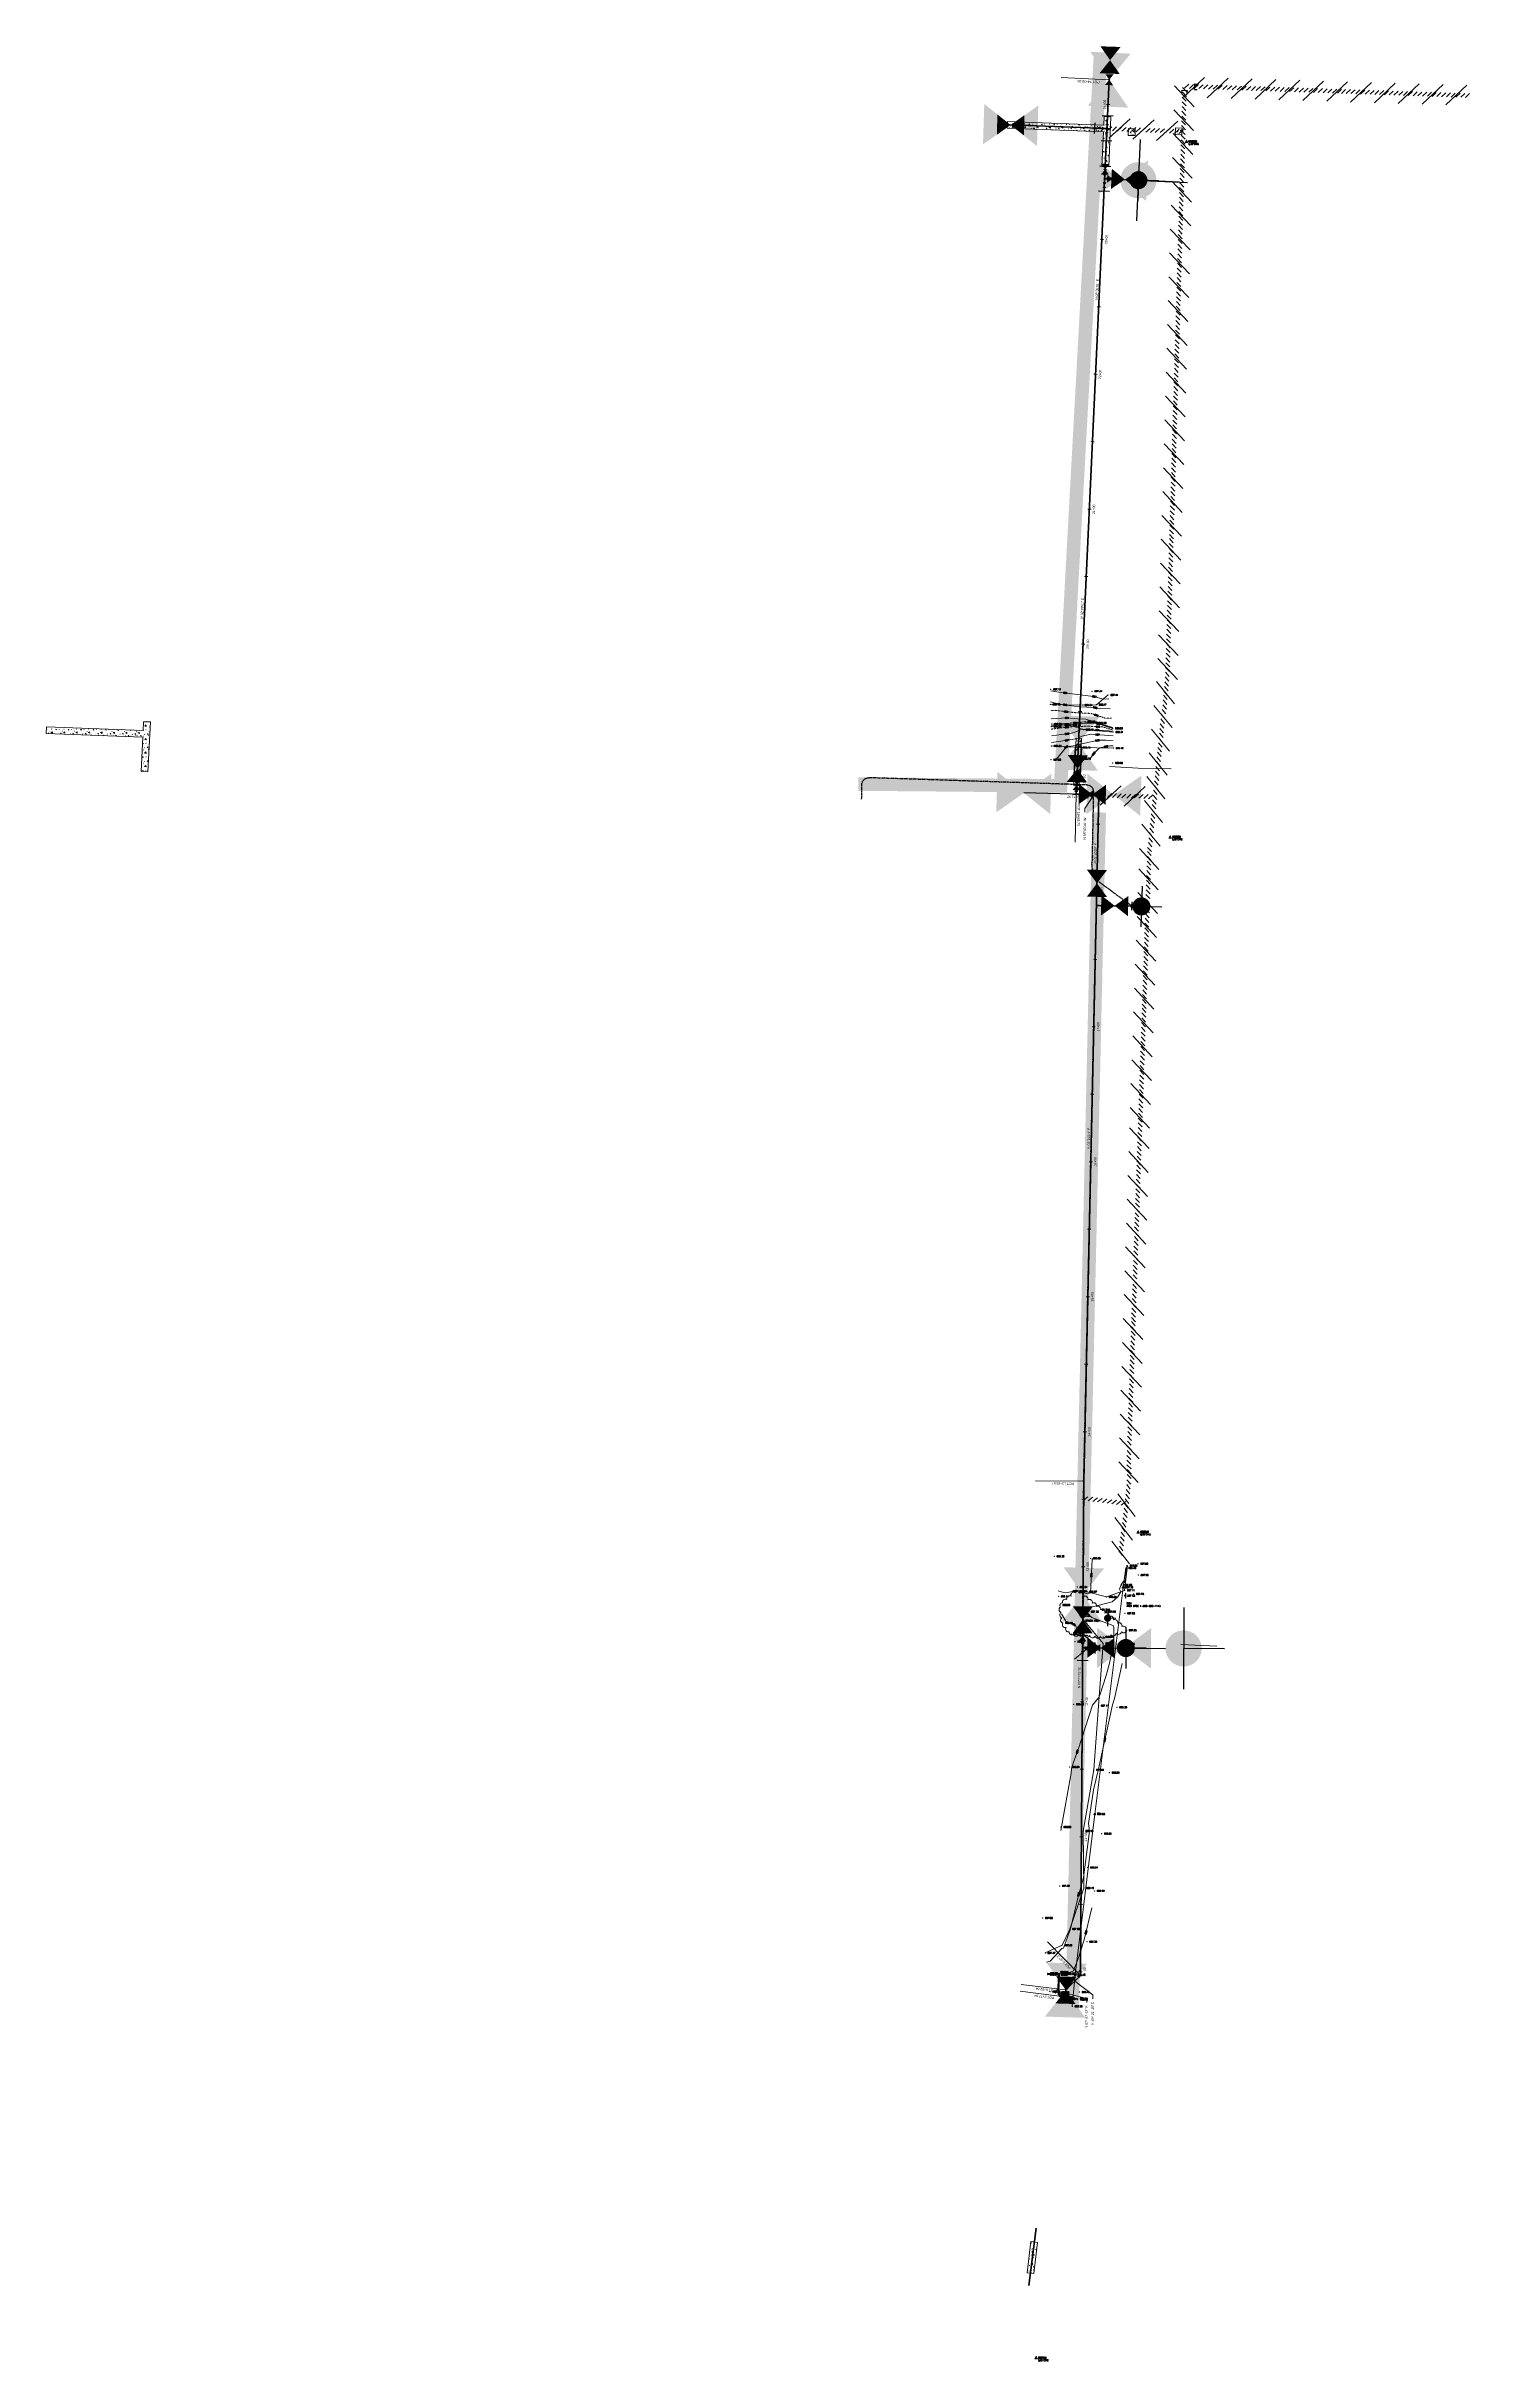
# Model space of a CAD drawing. Extents: x 2536931 to 2538613, y 7112513 to 7131087.
# Drawn here: x 2537216 to 2538270, y 7125493 to 7127207 of the extents above; entities that cross this region are included whole.
import ezdxf
from ezdxf.enums import TextEntityAlignment as Align

# ---------------------------------------------------------------- set-up
doc = ezdxf.new("R2010")
doc.units = 0
doc.header["$MEASUREMENT"] = 0
for name, pattern in [('DGN Style 3', [1.334151, 0.952965, -0.381186]), ('DGN Style 4', [1.524744, 0.762372, -0.381186, 0, -0.381186]), ('HIDDEN2', [0.1875, 0.125, -0.0625])]:
    doc.linetypes.add(name, pattern=pattern)
for name, color, linetype, lineweight in [('C-FIRE-HYDT-100SCALE', 7, 'Continuous', 30), ('C-FIRE-HYDT-200SCALE', 3, 'Continuous', 30), ('C-FIRE-HYDT-20SCALE', 30, 'Continuous', 30), ('C-FIRE-HYDT-40SCALE', 1, 'Continuous', 30), ('C-PIPE-CASING', 6, 'Continuous', 13), ('C-WATR-INST-100SCALE', 7, 'Continuous', 30), ('C-WATR-INST-200SCALE', 3, 'Continuous', 30), ('C-WATR-INST-20SCALE', 30, 'Continuous', 30), ('C-WATR-INST-40SCALE', 1, 'Continuous', 30), ('C-WATR-UGND', 4, 'Continuous', 53), ('C-WATR-UGND-ABANDON-100', 7, 'Continuous', 13), ('C-WATR-UGND-ABANDON-20', 7, 'Continuous', 13), ('C-WATR-UGND-Crossings', 4, 'Continuous', 53), ('CONCRETE REPAIR', 7, 'Continuous', 13), ('D_ALIGN_WL_20_SCALE', 7, 'Continuous', 30), ('D_ALIGN_WL_CENTERLINE', 7, 'DGN Style 4', 30), ('D_ALIGN_WL_POT_20_SCALE', 7, 'Continuous', 0), ('distance', 54, 'Continuous', 0), ('G-ANNO-TTLB-LEGEND', 7, 'Continuous', 13), ('PT', 7, 'Continuous', 0), ('PTELEV', 5, 'Continuous', 0), ('V-CTRL', 2, 'Continuous', 0), ('V-CTRL-DESC', 54, 'Continuous', 0), ('V-POWR-LABL', 8, 'Continuous', 0), ('V-POWR-OVHD', 8, 'OVERHEAD_ELECTRIC', 0), ('V-POWR-POLE', 8, 'Continuous', 0), ('V-PVMT-ASPH', 8, 'ASPHALT', 0), ('V-ROAD-CURB-BACK', 8, 'Continuous', 0), ('V-ROAD-CURB-FACE', 54, 'Continuous', 0), ('V-SITE-SIGN', 8, 'Continuous', 0), ('V-SITE-VEGE', 8, 'Continuous', 0), ('V-SITE-VEGE-DESC', 8, 'Continuous', 0), ('V-SITE-VEGE-LINE', 8, 'Continuous', 0), ('V-TINN-BRKL', 100, 'Continuous', 0), ('V-TOPO-MAJR', 252, 'HIDDEN2', 0), ('V-TOPO-MINR', 8, 'Continuous', 0)]:
    doc.layers.add(name, color=color, linetype=linetype, lineweight=lineweight)
doc.styles.add('L90', font='simplex.shx', dxfattribs={"height": 0.0075})
doc.styles.add('PTXT', font='romans.shx')
doc.styles.add('ROMANS', font='romans.shx')
doc.styles.add('Style-BRIDGE', font='BRIDGE.shx')
doc.styles.add('Style-LEROY', font='LEROY.shx')
doc.styles.add('Style-romans', font='romans.shx')
doc.linetypes.add('ASPHALT', pattern='A,0.801,["/",Style-romans,S=0.06,R=0,X=0,Y=0.02],0.03,["/",Style-romans,S=0.09,R=0,X=0,Y=0.03],0.04,["/",Style-romans,S=0.045,R=0,X=0,Y=0.015],0', length=0.871)
doc.linetypes.add('OVERHEAD_ELECTRIC', pattern='A,0.25,-0.08,["OHE",Style-romans,S=0.05,R=0,X=-0.065,Y=-0.025],-0.08', length=0.41)

# ---------------------------------------------------------------- blocks, each defined once
blk = doc.blocks.new('CP')
blk.add_hatch(color=256).paths.add_polyline_path([(-0.013, 0, 1), (0.013, 0, 1)])
at = {"linetype": 'Continuous'}
for p, q in [((-0.05, -0.033), (0, 0.067)), ((0, 0.067), (0.05, -0.033)), ((0.05, -0.033), (-0.05, -0.033))]:
    blk.add_line(p, q, dxfattribs=at)
blk.add_circle((0, 0), 0.0125)
blk = doc.blocks.new('PP')
at = {"linetype": 'Continuous', "lineweight": 0}
for radius in [0.0375, 0.0093]:
    blk.add_circle((0, 0), radius, dxfattribs=at)
blk.add_circle((0, 0), 0.0243)
blk = doc.blocks.new('SIGN')
at = {"linetype": 'Continuous'}
for points in [[(0.019, -0.019), (-0.019, -0.019), (-0.019, 0.019), (0.019, 0.019)], [(0.019, 0.094), (0.038, 0.094), (0.038, -0.094), (0.019, -0.094)]]:
    blk.add_3dface(points, dxfattribs=at)
blk = doc.blocks.new('TREE')
at = {"linetype": 'Continuous', "flags": 128}
blk.add_lwpolyline([(0.035, 0, 1), (-0.035, 0, 1), (0.035, 0)], format="xyb", dxfattribs=at)
for points in [[(0.035, 0.005), (-0.035, 0.005)], [(-0.035, 0), (0.035, 0)], [(-0.03, 0.015), (0.03, 0.015)], [(0.03, 0.01), (-0.03, 0.01)], [(-0.03, 0.01), (0.025, 0.01)], [(-0.03, 0.005), (0.025, 0.005)], [(0.025, 0.025), (-0.025, 0.025)], [(-0.02, 0.02), (0.02, 0.02)], [(0.015, 0.02), (-0.02, 0.02)], [(0.01, 0.025), (-0.01, 0.025)], [(-0.005, 0.03), (0.01, 0.03)], [(-0.03, -0.005), (0.03, -0.005)], [(-0.03, -0.005), (0.03, -0.005)], [(-0.03, -0.01), (0.025, -0.01)], [(0.02, -0.015), (-0.025, -0.015)], [(0.03, -0.015), (-0.025, -0.015)], [(0.015, -0.02), (-0.02, -0.02)], [(-0.015, -0.025), (0.015, -0.025)], [(-0.01, -0.025), (0.005, -0.025)], [(-0.005, -0.03), (0.005, -0.03)]]:
    blk.add_lwpolyline(points, dxfattribs=at)
blk = doc.blocks.new('WVP40SC')
at = {"layer": 'C-WATR-INST-40SCALE', "extrusion": (0, 0, -1)}
blk.add_solid([(4, -3), (4, 3), (0, 0)], dxfattribs=at)
at = {"layer": 'C-WATR-INST-40SCALE'}
blk.add_solid([(0, 0), (4, -3), (4, 3)], dxfattribs=at)
blk = doc.blocks.new('FHP40SC')
at = {"layer": 'C-FIRE-HYDT-40SCALE'}
h = blk.add_hatch(color=256, dxfattribs=at)
edge = h.paths.add_edge_path()
edge.add_arc((0, 0), 2.68, 0.0002, 360.0002)
for p, q in [((0, 6), (0, 0)), ((-6, 0), (6, 0))]:
    blk.add_line(p, q, dxfattribs=at)
blk = doc.blocks.new('WVP40SC_1')
at = {"layer": 'C-WATR-INST-20SCALE', "extrusion": (0, 0, -1)}
blk.add_solid([(4, -3), (4, 3), (0, 0)], dxfattribs=at)
at = {"layer": 'C-WATR-INST-20SCALE'}
blk.add_solid([(0, 0), (4, -3), (4, 3)], dxfattribs=at)
blk = doc.blocks.new('FHP40SC_1')
at = {"layer": 'C-FIRE-HYDT-20SCALE'}
h = blk.add_hatch(color=256, dxfattribs=at)
edge = h.paths.add_edge_path()
edge.add_arc((0, 0), 2.68, 0.0002, 360.0002)
for p, q in [((0, 6), (0, 0)), ((-6, 0), (6, 0))]:
    blk.add_line(p, q, dxfattribs=at)
blk = doc.blocks.new('WVP40SC_2')
at = {"layer": 'C-WATR-INST-200SCALE', "extrusion": (0, 0, -1)}
blk.add_solid([(4, -3), (4, 3), (0, 0)], dxfattribs=at)
at = {"layer": 'C-WATR-INST-200SCALE'}
blk.add_solid([(0, 0), (4, -3), (4, 3)], dxfattribs=at)
blk = doc.blocks.new('TP20SC')
at = {"layer": 'C-WATR-INST-20SCALE'}
for p, q in [((-1.5, -0.5), (-1.5, 0.5)), ((-1.5, 0), (0, 0)), ((-0.5, 1.5), (0.5, 1.5)), ((0, 1.5), (0, 0)), ((1.5, 0), (0, 0)), ((1.5, 0.5), (1.5, -0.5))]:
    blk.add_line(p, q, dxfattribs=at)
blk = doc.blocks.new('TP20SC_1')
at = {"layer": 'C-WATR-INST-40SCALE'}
for p, q in [((-1.54, -0.51), (-1.54, 0.51)), ((-1.54, 0), (0, 0)), ((-0.51, 1.54), (0.51, 1.54)), ((0, 1.54), (0, 0)), ((1.54, 0), (0, 0)), ((1.54, 0.51), (1.54, -0.51))]:
    blk.add_line(p, q, dxfattribs=at)
blk = doc.blocks.new('*U43')
at = {"layer": 'C-WATR-INST-200SCALE'}
for p, q in [((-6.7, 4.2), (-6.7, -4)), ((6.7, 9.2), (-1.4, 9.3)), ((2.7, 9.3), (2.5, -9.3)), ((6.6, -9.3), (-1.6, -9.2))]:
    blk.add_line(p, q, dxfattribs=at)
blk = doc.blocks.new('FHP40SC_2')
at = {"layer": 'C-FIRE-HYDT-200SCALE'}
h = blk.add_hatch(color=256, dxfattribs=at)
edge = h.paths.add_edge_path()
edge.add_arc((0, 0), 2.68, 0.0002, 360.0002)
for p, q in [((0, 6.04), (0, 0)), ((-6.04, 0), (6.04, 0))]:
    blk.add_line(p, q, dxfattribs=at)
blk = doc.blocks.new('WVP40SC_4')
at = {"layer": 'C-WATR-INST-200SCALE', "extrusion": (0, 0, -1)}
blk.add_solid([(4, -3), (4, 3), (0, 0)], dxfattribs=at)
at = {"layer": 'C-WATR-INST-200SCALE'}
blk.add_solid([(0, 0), (4, -3), (4, 3)], dxfattribs=at)
blk = doc.blocks.new('*U44')
at = {"layer": 'C-WATR-INST-200SCALE'}
blk.add_line((51, -17.3), (-8.6, -3.1), dxfattribs=at)
at = {"layer": 'C-FIRE-HYDT-200SCALE', "xscale": 5.000000000000001, "yscale": 5.000000000000001, "zscale": 5.000000000000001, "rotation": 76.57136199598206}
blk.add_blockref('FHP40SC_2', (-21.7, 0), dxfattribs=at)
at = {"layer": 'C-WATR-INST-200SCALE', "xscale": 5, "yscale": 5, "zscale": 5.000000000000001, "rotation": 166.5915645900755}
blk.add_blockref('WVP40SC_4', (21.2, -10.2), dxfattribs=at)
blk = doc.blocks.new('*U42')
at = {"layer": 'C-WATR-INST-200SCALE'}
for name, p, rotation in [('*U44', (-3.2, 4.8), 12.87170734474856), ('*U43', (47.8, -0.7), 359.9528765346479)]:
    blk.add_blockref(name, p, dxfattribs=dict(at, rotation=rotation))
blk = doc.blocks.new('WVP40SC_5')
at = {"layer": 'C-WATR-INST-200SCALE', "extrusion": (0, 0, -1)}
blk.add_solid([(4, -3), (4, 3), (0, 0)], dxfattribs=at)
at = {"layer": 'C-WATR-INST-200SCALE'}
blk.add_solid([(0, 0), (4, -3), (4, 3)], dxfattribs=at)
blk = doc.blocks.new('*U51')
at = {"layer": 'C-WATR-INST-200SCALE'}
blk.add_line((32.6, -1), (-12.1, 0), dxfattribs=at)
at = {"layer": 'C-WATR-INST-200SCALE', "xscale": 5.000000000000001, "yscale": 5.000000000000001, "zscale": 5.000000000000001, "rotation": 358.175074568125}
blk.add_blockref('WVP40SC_5', (-12.1, 0), dxfattribs=at)
blk = doc.blocks.new('*U53')
at = {"layer": 'C-WATR-INST-200SCALE'}
for p, q in [((-6.7, 4.2), (-6.7, -4)), ((6.7, 9.2), (-1.4, 9.3)), ((2.7, 9.3), (2.5, -9.3)), ((6.6, -9.3), (-1.6, -9.2))]:
    blk.add_line(p, q, dxfattribs=at)
blk = doc.blocks.new('FHP40SC_3')
at = {"layer": 'C-FIRE-HYDT-200SCALE'}
h = blk.add_hatch(color=256, dxfattribs=at)
edge = h.paths.add_edge_path()
edge.add_arc((0, 0), 2.68, 0.0002, 360.0002)
for p, q in [((0, 6.04), (0, 0)), ((-6.04, 0), (6.04, 0))]:
    blk.add_line(p, q, dxfattribs=at)
blk = doc.blocks.new('*U54')
at = {"layer": 'C-WATR-INST-40SCALE'}
for p, q in [((-2.1, -0.9), (-2.1, 1.1)), ((-2.1, 0.1), (1, 0)), ((0.1, 3.1), (2.1, 3)), ((1.1, 3.1), (1, 0)), ((1.9, -3.1), (-0.2, -3)), ((0.8, -3.1), (1, 0))]:
    blk.add_line(p, q, dxfattribs=at)
blk = doc.blocks.new('*U55')
at = {"layer": 'C-WATR-INST-20SCALE'}
for p, q in [((-1.1, -0.5), (-1, 0.6)), ((-1.1, 0.1), (0.5, 0)), ((0, 1.6), (1.1, 1.5)), ((0.6, 1.5), (0.5, 0)), ((0.9, -1.6), (-0.1, -1.5)), ((0.4, -1.5), (0.5, 0))]:
    blk.add_line(p, q, dxfattribs=at)
blk = doc.blocks.new('*U56')
at = {"layer": 'C-WATR-INST-200SCALE'}
for p, q in [((-6.6, 4.4), (-7, -3.7)), ((-6.8, 0.4), (2.5, 0)), ((7, 9.1), (-1.2, 9.4)), ((2.9, 9.3), (2, -9.3)), ((6.1, -9.4), (-2, -9.1))]:
    blk.add_line(p, q, dxfattribs=at)
blk = doc.blocks.new('WVP40SC_7')
at = {"layer": 'C-WATR-INST-100SCALE', "extrusion": (0, 0, -1)}
blk.add_solid([(4, -3), (4, 3), (0, 0)], dxfattribs=at)
at = {"layer": 'C-WATR-INST-100SCALE'}
blk.add_solid([(0, 0), (4, -3), (4, 3)], dxfattribs=at)
blk = doc.blocks.new('FHP40SC_4')
at = {"layer": 'C-FIRE-HYDT-100SCALE'}
h = blk.add_hatch(color=256, dxfattribs=at)
edge = h.paths.add_edge_path()
edge.add_arc((0, 0), 2.68, 0.00017, 360.00017)
for p, q in [((0, 6.04), (0, 0)), ((-6.04, 0), (6.04, 0))]:
    blk.add_line(p, q, dxfattribs=at)
blk = doc.blocks.new('*U70')
at = {"layer": 'C-WATR-INST-20SCALE'}
for p, q in [((-1.9, 1.2), (-2.1, -0.8)), ((2.1, 0.8), (-1.9, 1.2)), ((2.1, 0.8), (1.9, -1.2))]:
    blk.add_line(p, q, dxfattribs=at)
blk = doc.blocks.new('WVP40SC_12')
at = {"layer": 'C-WATR-INST-20SCALE', "extrusion": (0, 0, -1)}
blk.add_solid([(4, -3), (4, 3), (0, 0)], dxfattribs=at)
at = {"layer": 'C-WATR-INST-20SCALE'}
blk.add_solid([(0, 0), (4, -3), (4, 3)], dxfattribs=at)
blk = doc.blocks.new('FHP40SC_7')
at = {"layer": 'C-WATR-INST-100SCALE'}
h = blk.add_hatch(color=256, dxfattribs=at)
edge = h.paths.add_edge_path()
edge.add_arc((0, 0), 2.68, 0.00017, 360.00017)
for p, q in [((-6.04, 0), (6.04, 0)), ((0, 6.04), (0, 0))]:
    blk.add_line(p, q, dxfattribs=at)

msp = doc.modelspace()

# ---------------------------------------------------------------- hatches: boundary and pattern name
at = {"layer": 'C-PIPE-CASING'}
h = msp.add_hatch(dxfattribs=at)
h.set_pattern_fill('ANSI32', color=256, style=0)
h.set_pattern_definition([(224.676, (2537980.334, 7126691.556), (5.8886, 15.9476), [14.4, -1]), (224.676, (2537982.022, 7126689.849), (5.8886, 15.9476), [14.4, -1])])
h.paths.add_polyline_path([(2537982.4, 7126694.8), (2537978.4, 7126695), (2537976.7, 7126660), (2537980.7, 7126659.8)])
at = {"layer": 'CONCRETE REPAIR', "linetype": 'Continuous', "lineweight": 0}
h = msp.add_hatch(dxfattribs=at)
h.set_pattern_fill('CONCR2', color=256, style=0)
h.set_pattern_definition([(153.8624, (2537971.6654, 7127169.1557), (18.319637, -10.103793), [0.61556, -91.2449]), (52.7413, (2537971.11275, 7127169.42685), (-46.2799266, -59.739157), [0.55305, -137.0636]), (-73.2956, (2537971.4476, 7127169.867), (-0.05657, -9.99984), [0.7439, -30.6316]), (171.9287, (2537973.9666, 7127172.2832), (64.260152, -10.363677), [1.2809, -72.9022]), (43.7271, (2537972.6984, 7127172.46305), (-9.244672, -9.947863), [1.1455, -113.9125]), (-65.6495, (2537973.526, 7127173.255), (9.13153, -10.05182), [1.0448, -20.9648]), (151.122, (2537968.6664, 7127166.837), (9.13153, -10.05182), [1.281, -19.6402]), (23.2012, (2537967.5448, 7127167.4557), (-27.62088, -9.84391), [1.1313, -48.9746]), (-85.5493, (2537968.5846, 7127167.9014), (8.622417, -100.050377), [1.0453, -109.3378]), (32.8207, (2537969.5206, 7127172.6046), (-27.677446, -19.84375), [0.1601, -54.7088]), (156.1505, (2537967.6034, 7127175.1017), (27.50774, -10.15577), [0.2189, -49.887]), (156.1505, (2537976.3082, 7127171.5892), (27.50774, -10.15577), [0.2187, -49.8872]), (156.1505, (2537973.7218, 7127169.5835), (27.50774, -10.15577), [0.2189, -49.887]), (5.8872, (2537971.663, 7127174.8368), (9.188103, -0.051977), [0.201, -92.2241]), (156.1505, (2537968.0842, 7127169.8374), (27.50774, -10.15577), [0.2187, -49.8872]), (156.1505, (2537972.7925, 7127166.2145), (27.50774, -10.15577), [0.2188, -49.8871]), (153.8624, (2537975.1237, 7127166.2456), (18.319637, -10.103793), [0.61567, -91.24476]), (52.7413, (2537974.571, 7127166.5168), (-46.2799266, -59.739157), [0.55327, -137.06337]), (-73.2956, (2537974.906, 7127166.957), (-0.05657, -9.99984), [0.7441, -30.6314]), (153.8624, (2537970.111, 7127174.9323), (18.319637, -10.103793), [0.61556, -91.2449]), (52.7413, (2537969.5584, 7127175.2035), (-46.2799266, -59.739157), [0.55305, -137.0636]), (-73.2956, (2537969.8932, 7127175.6437), (-0.05657, -9.99984), [0.7439, -30.6316]), (32.8207, (2537975.8546, 7127168.2137), (-27.677446, -19.84375), [0.1601, -54.7088]), (33.9, (2537975.3293, 7127175.2263), (-27.677446, -19.84375), [0.16024, -88.7393])])
h.paths.add_polyline_path([(2537999, 7127149.1), (2537927.5, 7127151.8), (2537927.3, 7127146.8), (2537998.7, 7127144.1), (2537997.5, 7127118.5), (2538002.5, 7127118.4), (2538004.2, 7127155.3), (2537999.2, 7127155.4)])
at = {"layer": 'CONCRETE REPAIR'}
h = msp.add_hatch(dxfattribs=at)
h.set_pattern_fill('CONCR2', color=256, style=0)
h.set_pattern_definition([(151.54, (2538015.5764, 7127146.5177), (17.89518, -10.83782), [0.6156, -91.2449]), (50.419, (2538015.03526, 7127146.811), (-48.66259, -57.814798), [0.55305, -137.0636]), (-75.618, (2538015.3876, 7127147.2372), (-0.4617, -9.9893), [0.744, -30.6316]), (169.606, (2538018.0025, 7127149.5494), (63.78743, -12.95903), [1.2809, -72.9022]), (41.405, (2538016.7426, 7127149.78046), (-9.640173, -9.56509), [1.1455, -113.9125]), (-67.97, (2538017.602, 7127150.538), (8.7167, -10.4136), [1.0448, -20.9648]), (148.8, (2538012.486, 7127144.3225), (8.7167, -10.4136), [1.281, -19.6402]), (20.879, (2538011.3904, 7127144.986), (-27.99707, -8.7166), [1.1313, -48.9746]), (-87.872, (2538012.4473, 7127145.38925), (4.56122, -100.31759), [1.0453, -109.3378]), (30.498, (2538013.5732, 7127150.0507), (-28.4588, -18.70594), [0.1601, -54.7088]), (153.828, (2538011.7588, 7127152.6234), (27.07363, -11.26206), [0.2189, -49.887]), (153.828, (2538020.314, 7127148.761), (27.07363, -11.26206), [0.2187, -49.8872]), (153.828, (2538017.6485, 7127146.8618), (27.07363, -11.26206), [0.2189, -49.887]), (3.565, (2538015.8043, 7127152.1942), (9.17845, -0.42424), [0.201, -92.2241]), (153.828, (2538012.0258, 7127147.344), (27.07363, -11.26206), [0.2187, -49.8872]), (153.828, (2538016.5835, 7127143.5332), (27.07363, -11.26206), [0.2188, -49.887]), (151.54, (2538018.914, 7127143.4698), (17.89518, -10.83782), [0.6157, -91.2448]), (50.419, (2538018.37275, 7127143.7632), (-48.66259, -57.8148), [0.5533, -137.0634]), (-75.62, (2538018.7253, 7127144.1896), (-0.4617, -9.9893), [0.7441, -30.6314]), (151.54, (2538014.2574, 7127152.3525), (17.89518, -10.83782), [0.6156, -91.2449]), (50.419, (2538013.71627, 7127152.6459), (-48.66259, -57.814798), [0.55305, -137.0636]), (-75.618, (2538014.0687, 7127153.072), (-0.4617, -9.98933), [0.744, -30.6316]), (30.5, (2538019.724, 7127145.4067), (-28.4588, -18.70594), [0.1601, -54.7088]), (31.578, (2538019.4833, 7127152.4348), (-28.4588, -18.70594), [0.1602, -88.7393])])
h.paths.add_polyline_path([(2538017.2, 7127146.5), (2538017, 7127141.5), (2538022, 7127141.3), (2538022.2, 7127146.3)])
h = msp.add_hatch(dxfattribs=at)
h.set_pattern_fill('CONCR2', color=256, style=0)
h.set_pattern_definition([(151.54, (2538050.3224, 7127147.1017), (17.89518, -10.83782), [0.6156, -91.2449]), (50.419, (2538049.78126, 7127147.395), (-48.66259, -57.814798), [0.55305, -137.0636]), (-75.618, (2538050.1336, 7127147.8212), (-0.4617, -9.9893), [0.744, -30.6316]), (169.606, (2538052.7485, 7127150.1334), (63.78743, -12.95903), [1.2809, -72.9022]), (41.405, (2538051.4886, 7127150.36446), (-9.640173, -9.56509), [1.1455, -113.9125]), (-67.97, (2538052.348, 7127151.122), (8.7167, -10.4136), [1.0448, -20.9648]), (148.8, (2538047.232, 7127144.9065), (8.7167, -10.4136), [1.281, -19.6402]), (20.879, (2538046.1364, 7127145.57), (-27.99707, -8.7166), [1.1313, -48.9746]), (-87.872, (2538047.1933, 7127145.97325), (4.56122, -100.31759), [1.0453, -109.3378]), (30.498, (2538048.3192, 7127150.6347), (-28.4588, -18.70594), [0.1601, -54.7088]), (153.828, (2538046.5048, 7127153.2074), (27.07363, -11.26206), [0.2189, -49.887]), (153.828, (2538055.06, 7127149.345), (27.07363, -11.26206), [0.2187, -49.8872]), (153.828, (2538052.3945, 7127147.4458), (27.07363, -11.26206), [0.2189, -49.887]), (3.565, (2538050.5503, 7127152.7782), (9.17845, -0.42424), [0.201, -92.2241]), (153.828, (2538046.7718, 7127147.928), (27.07363, -11.26206), [0.2187, -49.8872]), (153.828, (2538051.3295, 7127144.1172), (27.07363, -11.26206), [0.2188, -49.887]), (151.54, (2538053.66, 7127144.0538), (17.89518, -10.83782), [0.6157, -91.2448]), (50.419, (2538053.11875, 7127144.3472), (-48.66259, -57.8148), [0.5533, -137.0634]), (-75.62, (2538053.4713, 7127144.7736), (-0.4617, -9.9893), [0.7441, -30.6314]), (151.54, (2538049.0034, 7127152.9365), (17.89518, -10.83782), [0.6156, -91.2449]), (50.419, (2538048.46227, 7127153.2299), (-48.66259, -57.814798), [0.55305, -137.0636]), (-75.618, (2538048.8147, 7127153.656), (-0.4617, -9.98933), [0.744, -30.6316]), (30.5, (2538054.47, 7127145.9907), (-28.4588, -18.70594), [0.1601, -54.7088]), (31.578, (2538054.2293, 7127153.0188), (-28.4588, -18.70594), [0.1602, -88.7393])])
h.paths.add_polyline_path([(2538057, 7127146.9), (2538052, 7127147.1), (2538051.7, 7127142.1), (2538056.7, 7127141.9)])
at = {"layer": 'CONCRETE REPAIR', "linetype": 'Continuous', "lineweight": 0}
h = msp.add_hatch(dxfattribs=at)
h.set_pattern_fill('CONCR2', color=256, style=0)
h.set_pattern_definition([(153.8624, (2537260.3984, 7126720.9267), (18.319637, -10.103793), [0.61556, -91.2449]), (52.7413, (2537259.84575, 7126721.19785), (-46.2799266, -59.739157), [0.55305, -137.0636]), (-73.2956, (2537260.1806, 7126721.638), (-0.05657, -9.99984), [0.7439, -30.6316]), (171.9287, (2537262.6996, 7126724.0542), (64.260152, -10.363677), [1.2809, -72.9022]), (43.7271, (2537261.4314, 7126724.23405), (-9.244672, -9.947863), [1.1455, -113.9125]), (-65.6495, (2537262.259, 7126725.026), (9.13153, -10.05182), [1.0448, -20.9648]), (151.122, (2537257.3994, 7126718.608), (9.13153, -10.05182), [1.281, -19.6402]), (23.2012, (2537256.2778, 7126719.2267), (-27.62088, -9.84391), [1.1313, -48.9746]), (-85.5493, (2537257.3176, 7126719.6724), (8.622417, -100.050377), [1.0453, -109.3378]), (32.8207, (2537258.2536, 7126724.3756), (-27.677446, -19.84375), [0.1601, -54.7088]), (156.1505, (2537256.3364, 7126726.8727), (27.50774, -10.15577), [0.2189, -49.887]), (156.1505, (2537265.0412, 7126723.3602), (27.50774, -10.15577), [0.2187, -49.8872]), (156.1505, (2537262.4548, 7126721.3545), (27.50774, -10.15577), [0.2189, -49.887]), (5.8872, (2537260.396, 7126726.6078), (9.188103, -0.051977), [0.201, -92.2241]), (156.1505, (2537256.8172, 7126721.6084), (27.50774, -10.15577), [0.2187, -49.8872]), (156.1505, (2537261.5255, 7126717.9855), (27.50774, -10.15577), [0.2188, -49.8871]), (153.8624, (2537263.8567, 7126718.0166), (18.319637, -10.103793), [0.61567, -91.24476]), (52.7413, (2537263.304, 7126718.2878), (-46.2799266, -59.739157), [0.55327, -137.06337]), (-73.2956, (2537263.639, 7126718.728), (-0.05657, -9.99984), [0.7441, -30.6314]), (153.8624, (2537258.844, 7126726.7033), (18.319637, -10.103793), [0.61556, -91.2449]), (52.7413, (2537258.2914, 7126726.9745), (-46.2799266, -59.739157), [0.55305, -137.0636]), (-73.2956, (2537258.6262, 7126727.4147), (-0.05657, -9.99984), [0.7439, -30.6316]), (32.8207, (2537264.5876, 7126719.9847), (-27.677446, -19.84375), [0.1601, -54.7088]), (33.9, (2537264.0623, 7126726.9973), (-27.677446, -19.84375), [0.16024, -88.7393])])
h.paths.add_polyline_path([(2537287.7, 7126700.8), (2537216.2, 7126703.6), (2537216, 7126698.6), (2537287.4, 7126695.8), (2537286.2, 7126670.3), (2537291.2, 7126670.2), (2537293, 7126707.1), (2537288, 7126707.2)])
at = {"layer": 'CONCRETE REPAIR', "linetype": 'Continuous'}
h = msp.add_hatch(dxfattribs=at)
h.set_pattern_fill('CONCRT', color=256, style=0)
h.set_pattern_definition([(153.3275, (2537939.91284, 7125566.96434), (76.730857, -37.728043), [0.51306, -104.40484]), (51.139, (2537939.4544, 7125567.19464), (-35.865896, -43.291102), [0.4682, -99.67027]), (-75.3746, (2537939.7481, 7125567.5592), (15.461447, -62.535676), [0.61725, -91.7486]), (169.984, (2537941.8918, 7125569.5244), (8.64128, -0.2537), [1.0675, -60.0934]), (41.3094, (2537940.8406, 7125569.7101), (-88.754188, -77.213618), [0.94593, -129.0613]), (-67.7756, (2537941.5511, 7125570.33454), (32.223684, -80.765443), [0.86043, -105.8053]), (151.173, (2537937.3688, 7125565.092), (8.6413, -0.2537), [1.0675, -18.3626]), (22.8197, (2537936.4335, 7125565.6068), (-17.54271, -8.35378), [0.96335, -84.5412]), (-86.6155, (2537937.3215, 7125565.9804), (-0.260158, -8.861182), [0.8712, -97.0263]), (31.445, (2537938.1942, 7125569.8799), (-70.431003, -42.276295), [0.13345, -113.4178]), (154.594, (2537936.6462, 7125571.9983), (17.022395, -9.368585), [0.1822, -65.9189]), (154.594, (2537943.8289, 7125568.9001), (17.022395, -9.36859), [0.1822, -65.9189]), (154.594, (2537941.6345, 7125567.2803), (17.022395, -9.368585), [0.1822, -65.9189]), (4.8185, (2537942.228, 7125571.6633), (-69.39037, -6.83157), [0.1675, -78.1409]), (154.594, (2537936.9428, 7125567.6031), (17.022395, -9.368585), [0.1822, -65.9189]), (154.594, (2537940.7937, 7125564.4917), (17.022395, -9.368585), [0.1822, -65.9189]), (153.3275, (2537942.7365, 7125564.47176), (76.730857, -37.728043), [0.51306, -104.40484]), (51.139, (2537942.2781, 7125564.7021), (-35.865896, -43.291102), [0.4682, -99.67027]), (-75.3746, (2537942.5718, 7125565.0666), (15.461447, -62.535676), [0.61725, -91.7486]), (153.3275, (2537938.732, 7125571.8075), (76.730857, -37.728043), [0.51306, -104.40484]), (51.139, (2537938.27356, 7125572.0378), (-35.865896, -43.291102), [0.4682, -99.67027]), (-75.3746, (2537938.5673, 7125572.4024), (15.461447, -62.535676), [0.61725, -91.7486]), (31.445, (2537935.0917, 7125564.34433), (-70.431003, -42.276295), [0.13345, -113.4178]), (31.445, (2537935.3074, 7125573.12974), (-70.431003, -42.276295), [0.13345, -113.4178])])
h.paths.add_polyline_path([(2537944.9, 7125581.7), (2537942.1, 7125558.7), (2537947, 7125558.1), (2537949.9, 7125581.2)])
at = {"layer": 'G-ANNO-TTLB-LEGEND'}
msp.add_hatch(color=9, dxfattribs=at).paths.add_polyline_path([(2537981.6, 7126667.2), (2537976.6, 7126667.4), (2537977.6, 7126688.8), (2537982.6, 7126688.7)])

# ---------------------------------------------------------------- linework, layer by layer
at = {"layer": 'C-PIPE-CASING', "flags": 128}
msp.add_lwpolyline([(2537982.4, 7126694.8), (2537980.7, 7126659.8), (2537976.7, 7126660), (2537978.4, 7126695)], close=True, dxfattribs=at)
at = {"layer": 'C-WATR-INST-200SCALE'}
msp.add_line((2537999.5, 7127109.4), (2538060.8, 7127106.6), dxfattribs=at)
at = {"layer": 'C-WATR-INST-20SCALE'}
for p, q in [((2537976.9, 7126653.2), (2537976.9, 7126654.2)), ((2537976.9, 7126653.7), (2537978.4, 7126653.7)), ((2537978, 7126655.2), (2537979, 7126655.2)), ((2537978.5, 7126655.2), (2537978.4, 7126653.7)), ((2537980, 7126653.6), (2537978.4, 7126653.7)), ((2537980, 7126654.1), (2537980, 7126653.1)), ((2537993.6, 7126652.8), (2537993.7, 7126653.8)), ((2537993.7, 7126653.3), (2537995.2, 7126653.3)), ((2537995.7, 7126651.7), (2537994.7, 7126651.8)), ((2537995.2, 7126651.8), (2537995.2, 7126653.3)), ((2537981, 7125777.4), (2537980.2, 7125778.1)), ((2537980.6, 7125777.7), (2537981.7, 7125778.8)), ((2537981.2, 7125780.4), (2537982.2, 7125780.4)), ((2537981.7, 7125780.4), (2537981.7, 7125778.8)), ((2537971.1, 7125766.5), (2537970.1, 7125766.6)), ((2537970.6, 7125766.5), (2537970.8, 7125768.1)), ((2537971.9, 7125769.1), (2537970.8, 7125768.1)), ((2537971.5, 7125769.5), (2537972.2, 7125768.8))]:
    msp.add_line(p, q, dxfattribs=at)
at = {"layer": 'C-WATR-INST-40SCALE'}
for p, q in [((2537977.6, 7126656.8), (2537979.6, 7126656.7)), ((2537978.6, 7126656.8), (2537978.4, 7126653.7)), ((2537981.5, 7126653.6), (2537978.4, 7126653.7)), ((2537981.6, 7126654.6), (2537981.5, 7126652.6)), ((2537992.1, 7126652.3), (2537992.1, 7126654.4)), ((2537992.1, 7126653.4), (2537995.2, 7126653.3)), ((2537996.2, 7126650.2), (2537994.1, 7126650.2)), ((2537995.1, 7126650.2), (2537995.2, 7126653.3))]:
    msp.add_line(p, q, dxfattribs=at)
at = {"layer": 'C-WATR-UGND'}
for p, q in [((2538002.9, 7127182.7), (2537978.4, 7126653.7)), ((2538001.3, 7127146.5), (2537929.9, 7127149.2)), ((2537999.5, 7127109.4), (2538001, 7127109.4)), ((2538001, 7127109.4), (2538009.5, 7127109)), ((2537995.2, 7126653.3), (2537978.4, 7126653.7)), ((2537995.2, 7126653.3), (2537984, 7126145)), ((2537994.9, 7126571.3), (2537993.4, 7126571.3)), ((2537993.4, 7126571.3), (2538019.5, 7126570.8)), ((2537984.7, 7126021.4), (2537983.2, 7126021.5)), ((2538001.6, 7126021.3), (2537984.7, 7126021.4)), ((2537981.7, 7125778.8), (2537970.8, 7125768.1)), ((2537970.2, 7125763.1), (2537970.8, 7125768.1))]:
    msp.add_line(p, q, dxfattribs=at)
at = {"layer": 'C-WATR-UGND', "linetype": 'DGN Style 3', "lineweight": 30}
for p, q in [((2537986.4, 7126660.5), (2537825, 7126665.8)), ((2537819.6, 7126649.9), (2537819.8, 7126661)), ((2537991.2, 7126655.4), (2537990.1, 7126602.9)), ((2538019.5, 7126570.8), (2537998.3, 7126586.4))]:
    msp.add_line(p, q, dxfattribs=at)
at = {"layer": 'C-WATR-UGND', "flags": 128}
msp.add_lwpolyline([(2537981.7, 7125778.8), (2537984, 7126145)], dxfattribs=at)
at = {"layer": 'C-WATR-UGND', "linetype": 'DGN Style 3', "lineweight": 30, "extrusion": (0, 0, -1)}
for centre, radius, start, end in [((-2537824.8, 7126660.8), 5, 1.2644, 91.9096), ((-2537986.2, 7126655.5), 5, 91.9096, 181.2677), ((-2538010.1, 7126602.5), 20, 306.2419, 1.2677)]:
    msp.add_arc(centre, radius, start, end, dxfattribs=at)
at = {"layer": 'C-WATR-UGND-ABANDON-100'}
for p, q in [((2538065.8, 7127162.7), (2538051.2, 7127178.1)), ((2538065.3, 7127145), (2538050.7, 7127160.5)), ((2538018.4, 7127153.8), (2538002.7, 7127139.5)), ((2538036.1, 7127152.9), (2538020.4, 7127138.7)), ((2538053.7, 7127152), (2538038, 7127137.8)), ((2538064.8, 7127127.4), (2538050.2, 7127142.8)), ((2538064.2, 7127109.7), (2538049.7, 7127125.1)), ((2538063.7, 7127092), (2538049.2, 7127107.5)), ((2538063.2, 7127074.4), (2538048.7, 7127089.8)), ((2538062.7, 7127056.7), (2538048.1, 7127072.1)), ((2538062.2, 7127039), (2538047.6, 7127054.5)), ((2538061.7, 7127021.4), (2538047.1, 7127036.8)), ((2538061.1, 7127003.7), (2538046.6, 7127019.1)), ((2538060.6, 7126986), (2538046.1, 7127001.4)), ((2538060.1, 7126968.3), (2538045.6, 7126983.8)), ((2538059.6, 7126950.7), (2538045, 7126966.1)), ((2538059.1, 7126933), (2538044.5, 7126948.4)), ((2538058.6, 7126915.3), (2538044, 7126930.8)), ((2538058, 7126897.7), (2538043.5, 7126913.1)), ((2538057.5, 7126880), (2538043, 7126895.4)), ((2538057, 7126862.3), (2538042.5, 7126877.8)), ((2538056.5, 7126844.7), (2538041.9, 7126860.1)), ((2538056, 7126827), (2538041.4, 7126842.4)), ((2538055.5, 7126809.3), (2538040.9, 7126824.7)), ((2538054.9, 7126791.6), (2538040.4, 7126807.1)), ((2538054.4, 7126774), (2538039.9, 7126789.4)), ((2538053.9, 7126756.3), (2538039.4, 7126771.7)), ((2538053.4, 7126738.6), (2538038.8, 7126754.1)), ((2538051.2, 7126720.5), (2538037.8, 7126737)), ((2538049.4, 7126702.9), (2538036, 7126719.4)), ((2538047.6, 7126685.4), (2538034.2, 7126701.8)), ((2538045.8, 7126667.8), (2538032.4, 7126684.2)), ((2538044.1, 7126650.2), (2538030.7, 7126666.6)), ((2538011.8, 7126659.9), (2537996.3, 7126645.4)), ((2538029.5, 7126659.2), (2538013.9, 7126644.8)), ((2538042.3, 7126632.6), (2538028.9, 7126649)), ((2538040.5, 7126615), (2538027.1, 7126631.4)), ((2538039.7, 7126597.8), (2538025.3, 7126613.4)), ((2538039.2, 7126582.8), (2538024.7, 7126598.4)), ((2538038.6, 7126565.2), (2538024.1, 7126580.7)), ((2538037.9, 7126547.5), (2538023.5, 7126563)), ((2538037.3, 7126529.9), (2538022.8, 7126545.4)), ((2538036.6, 7126512.2), (2538022.2, 7126527.7)), ((2538036, 7126494.5), (2538021.6, 7126510)), ((2538035.4, 7126476.9), (2538020.9, 7126492.4)), ((2538034.7, 7126459.2), (2538020.3, 7126474.7)), ((2538034.1, 7126441.5), (2538019.7, 7126457)), ((2538033.5, 7126423.9), (2538019, 7126439.4)), ((2538032.4, 7126391.2), (2538017.9, 7126406.6)), ((2538032.8, 7126406.2), (2538018.4, 7126421.7)), ((2538031.8, 7126373.5), (2538017.3, 7126389)), ((2538031.2, 7126355.8), (2538016.7, 7126371.3)), ((2538030.7, 7126338.2), (2538016.2, 7126353.6)), ((2538030.1, 7126320.5), (2538015.6, 7126336)), ((2538029.5, 7126302.8), (2538015, 7126318.3)), ((2538029, 7126285.1), (2538014.5, 7126300.6)), ((2538028.4, 7126267.5), (2538013.9, 7126283)), ((2538027.8, 7126249.8), (2538013.3, 7126265.3)), ((2538027.3, 7126232.1), (2538012.8, 7126247.6)), ((2538026.7, 7126214.5), (2538012.2, 7126229.9)), ((2538026.1, 7126196.8), (2538011.6, 7126212.3)), ((2538025.6, 7126179.1), (2538011.1, 7126194.6)), ((2538025, 7126161.5), (2538010.5, 7126176.9)), ((2538024.4, 7126143.8), (2538009.9, 7126159.3)), ((2538022.2, 7126118.7), (2538009.2, 7126135.5)), ((2538020, 7126101.2), (2538007, 7126117.9)), ((2538017.8, 7126083.6), (2538004.8, 7126100.4))]:
    msp.add_line(p, q, dxfattribs=at)
at = {"layer": 'C-WATR-UGND-ABANDON-100', "linetype": 'Continuous'}
for p, q in [((2538073.3, 7127184.3), (2538057.8, 7127169.8)), ((2538090.9, 7127183.8), (2538075.5, 7127169.3)), ((2538108.6, 7127183.3), (2538093.2, 7127168.7)), ((2538126.3, 7127182.8), (2538110.9, 7127168.2)), ((2538144, 7127182.3), (2538128.5, 7127167.7)), ((2538161.6, 7127181.7), (2538146.2, 7127167.2)), ((2538179.3, 7127181.2), (2538163.9, 7127166.7)), ((2538197, 7127180.7), (2538181.5, 7127166.1)), ((2538214.6, 7127180.2), (2538199.2, 7127165.6)), ((2538232.3, 7127179.7), (2538216.9, 7127165.1)), ((2538250, 7127179.1), (2538234.5, 7127164.6)), ((2538267.6, 7127178.6), (2538252.2, 7127164.1))]:
    msp.add_line(p, q, dxfattribs=at)
at = {"layer": 'C-WATR-UGND-ABANDON-20', "linetype": 'Continuous'}
for p, q in [((2538061.8, 7127179.3), (2538058.7, 7127176.4)), ((2538065.3, 7127179.2), (2538062.2, 7127176.3)), ((2538068.9, 7127179.1), (2538065.8, 7127176.2)), ((2538072.4, 7127179), (2538069.3, 7127176.1)), ((2538075.9, 7127178.9), (2538072.8, 7127176)), ((2538079.5, 7127178.7), (2538076.4, 7127175.8)), ((2538083, 7127178.6), (2538079.9, 7127175.7)), ((2538086.5, 7127178.5), (2538083.4, 7127175.6)), ((2538090.1, 7127178.4), (2538087, 7127175.5)), ((2538093.6, 7127178.3), (2538090.5, 7127175.4)), ((2538097.1, 7127178.2), (2538094, 7127175.3)), ((2538100.7, 7127178), (2538097.6, 7127175.1)), ((2538104.2, 7127177.9), (2538101.1, 7127175)), ((2538107.7, 7127177.8), (2538104.6, 7127174.9)), ((2538111.3, 7127177.7), (2538108.2, 7127174.8)), ((2538114.8, 7127177.6), (2538111.7, 7127174.7)), ((2538118.3, 7127177.5), (2538115.2, 7127174.6)), ((2538121.9, 7127177.3), (2538118.8, 7127174.4)), ((2538125.4, 7127177.2), (2538122.3, 7127174.3)), ((2538128.9, 7127177.1), (2538125.8, 7127174.2)), ((2538056.8, 7127162.8), (2538059.7, 7127159.8)), ((2538056.9, 7127166.4), (2538059.8, 7127163.3)), ((2538057, 7127169.9), (2538059.9, 7127166.8)), ((2538057.1, 7127173.4), (2538060, 7127170.4)), ((2538057.2, 7127177), (2538060.1, 7127173.9)), ((2538132.5, 7127177), (2538129.4, 7127174.1)), ((2538136, 7127176.9), (2538132.9, 7127174)), ((2538139.5, 7127176.8), (2538136.4, 7127173.9)), ((2538143.1, 7127176.6), (2538140, 7127173.7)), ((2538146.6, 7127176.5), (2538143.5, 7127173.6)), ((2538150.1, 7127176.4), (2538147, 7127173.5)), ((2538153.7, 7127176.3), (2538150.6, 7127173.4)), ((2538157.2, 7127176.2), (2538154.1, 7127173.3)), ((2538160.7, 7127176.1), (2538157.6, 7127173.2)), ((2538164.3, 7127175.9), (2538161.2, 7127173)), ((2538167.8, 7127175.8), (2538164.7, 7127172.9)), ((2538171.3, 7127175.7), (2538168.2, 7127172.8)), ((2538174.9, 7127175.6), (2538171.8, 7127172.7)), ((2538177.9, 7127175.5), (2538174.8, 7127172.6)), ((2538181.4, 7127175.4), (2538178.3, 7127172.5)), ((2538184.9, 7127175.3), (2538181.8, 7127172.4)), ((2538188.5, 7127175.1), (2538185.4, 7127172.2)), ((2538192, 7127175), (2538188.9, 7127172.1)), ((2538195.5, 7127174.9), (2538192.4, 7127172)), ((2538199.1, 7127174.8), (2538196, 7127171.9)), ((2538202.6, 7127174.7), (2538199.5, 7127171.8)), ((2538206.1, 7127174.6), (2538203, 7127171.7)), ((2538209.7, 7127174.4), (2538206.6, 7127171.5)), ((2538213.2, 7127174.3), (2538210.1, 7127171.4)), ((2538216.7, 7127174.2), (2538213.6, 7127171.3)), ((2538220.3, 7127174.1), (2538217.2, 7127171.2)), ((2538223.8, 7127174), (2538220.7, 7127171.1)), ((2538227.3, 7127173.9), (2538224.2, 7127171)), ((2538230.9, 7127173.7), (2538227.8, 7127170.8)), ((2538234.4, 7127173.6), (2538231.3, 7127170.7)), ((2538237.9, 7127173.5), (2538234.8, 7127170.6)), ((2538241.5, 7127173.4), (2538238.4, 7127170.5)), ((2538245, 7127173.3), (2538241.9, 7127170.4)), ((2538248.5, 7127173.2), (2538245.4, 7127170.3)), ((2538252.1, 7127173), (2538249, 7127170.1)), ((2538255.6, 7127172.9), (2538252.5, 7127170)), ((2538259.1, 7127172.8), (2538256, 7127169.9)), ((2538262.7, 7127172.7), (2538259.6, 7127169.8)), ((2538266.2, 7127172.6), (2538263.1, 7127169.7)), ((2538269.7, 7127172.5), (2538266.6, 7127169.6)), ((2538001.7, 7127145), (2538004.8, 7127147.9)), ((2538005.2, 7127144.9), (2538008.3, 7127147.8)), ((2538008.8, 7127144.7), (2538011.9, 7127147.6)), ((2538012.3, 7127144.5), (2538015.4, 7127147.4)), ((2538015.8, 7127144.4), (2538019, 7127147.3)), ((2538019.4, 7127144.3), (2538022.5, 7127147.2)), ((2538022.9, 7127144.1), (2538026, 7127147)), ((2538026.4, 7127144), (2538029.6, 7127146.9)), ((2538030, 7127143.9), (2538033.1, 7127146.7)), ((2538033.5, 7127143.7), (2538036.6, 7127146.6)), ((2538037, 7127143.6), (2538040.2, 7127146.5)), ((2538040.6, 7127143.5), (2538043.7, 7127146.3)), ((2538044.1, 7127143.3), (2538047.2, 7127146.2)), ((2538047.6, 7127143.2), (2538050.8, 7127146.1)), ((2538051.2, 7127143), (2538054.3, 7127145.9)), ((2538054.7, 7127142.9), (2538057.8, 7127145.8)), ((2538056.3, 7127145.2), (2538059.2, 7127142.1)), ((2538056.4, 7127148.7), (2538059.3, 7127145.6)), ((2538056.5, 7127152.2), (2538059.4, 7127149.2)), ((2538056.6, 7127155.8), (2538059.5, 7127152.7)), ((2538056.7, 7127159.3), (2538059.6, 7127156.2)), ((2538055.8, 7127127.5), (2538058.7, 7127124.4)), ((2538055.9, 7127131), (2538058.8, 7127128)), ((2538056, 7127134.6), (2538058.9, 7127131.5)), ((2538056.1, 7127138.1), (2538059, 7127135)), ((2538056.2, 7127141.6), (2538059.1, 7127138.6)), ((2538055.2, 7127109.8), (2538058.2, 7127106.7)), ((2538055.4, 7127113.4), (2538058.3, 7127110.3)), ((2538055.5, 7127116.9), (2538058.4, 7127113.8)), ((2538055.6, 7127120.4), (2538058.5, 7127117.4)), ((2538055.7, 7127124), (2538058.6, 7127120.9)), ((2538054.7, 7127092.2), (2538057.6, 7127089.1)), ((2538054.8, 7127095.7), (2538057.7, 7127092.6)), ((2538054.9, 7127099.2), (2538057.8, 7127096.1)), ((2538055, 7127102.8), (2538058, 7127099.7)), ((2538055.1, 7127106.3), (2538058.1, 7127103.2)), ((2538054.2, 7127075), (2538057.1, 7127071.9)), ((2538054.3, 7127078), (2538057.2, 7127074.9)), ((2538054.4, 7127081.6), (2538057.3, 7127078.5)), ((2538054.5, 7127085.1), (2538057.4, 7127082)), ((2538054.6, 7127088.6), (2538057.5, 7127085.5)), ((2538053.7, 7127057.4), (2538056.6, 7127054.3)), ((2538053.8, 7127060.9), (2538056.7, 7127057.8)), ((2538053.9, 7127064.4), (2538056.8, 7127061.3)), ((2538054, 7127068), (2538056.9, 7127064.9)), ((2538054.1, 7127071.5), (2538057, 7127068.4)), ((2538053.3, 7127043.2), (2538056.2, 7127040.1)), ((2538053.4, 7127046.8), (2538056.3, 7127043.7)), ((2538053.5, 7127050.3), (2538056.4, 7127047.2)), ((2538053.6, 7127053.8), (2538056.5, 7127050.7)), ((2538052.8, 7127025.6), (2538055.7, 7127022.5)), ((2538052.9, 7127029.1), (2538055.8, 7127026)), ((2538053, 7127032.6), (2538055.9, 7127029.5)), ((2538053.1, 7127036.2), (2538056, 7127033.1)), ((2538053.2, 7127039.7), (2538056.1, 7127036.6)), ((2538052.3, 7127007.9), (2538055.2, 7127004.8)), ((2538052.4, 7127011.4), (2538055.3, 7127008.3)), ((2538052.5, 7127015), (2538055.4, 7127011.9)), ((2538052.6, 7127018.5), (2538055.5, 7127015.4)), ((2538052.7, 7127022), (2538055.6, 7127018.9)), ((2538051.7, 7126990.2), (2538054.7, 7126987.1)), ((2538051.9, 7126993.7), (2538054.8, 7126990.7)), ((2538052, 7126997.3), (2538054.9, 7126994.2)), ((2538052.1, 7127000.8), (2538055, 7126997.7)), ((2538052.2, 7127004.4), (2538055.1, 7127001.3)), ((2538051.2, 7126972.5), (2538054.1, 7126969.5)), ((2538051.3, 7126976.1), (2538054.2, 7126973)), ((2538051.4, 7126979.6), (2538054.3, 7126976.5)), ((2538051.5, 7126983.1), (2538054.5, 7126980.1)), ((2538051.6, 7126986.7), (2538054.6, 7126983.6)), ((2538050.7, 7126955.4), (2538053.6, 7126952.3)), ((2538050.8, 7126958.9), (2538053.7, 7126955.9)), ((2538050.9, 7126961.9), (2538053.8, 7126958.9)), ((2538051, 7126965.5), (2538053.9, 7126962.4)), ((2538051.1, 7126969), (2538054, 7126965.9)), ((2538050.2, 7126937.7), (2538053.1, 7126934.7)), ((2538050.3, 7126941.3), (2538053.2, 7126938.2)), ((2538050.4, 7126944.8), (2538053.3, 7126941.7)), ((2538050.5, 7126948.3), (2538053.4, 7126945.3)), ((2538050.6, 7126951.9), (2538053.5, 7126948.8)), ((2538049.7, 7126920.1), (2538052.6, 7126917)), ((2538049.8, 7126923.6), (2538052.7, 7126920.5)), ((2538049.9, 7126927.1), (2538052.8, 7126924.1)), ((2538050, 7126930.7), (2538052.9, 7126927.6)), ((2538050.1, 7126934.2), (2538053, 7126931.1)), ((2538049.3, 7126905.9), (2538052.2, 7126902.8)), ((2538049.4, 7126909.5), (2538052.3, 7126906.4)), ((2538049.5, 7126913), (2538052.4, 7126909.9)), ((2538049.6, 7126916.5), (2538052.5, 7126913.4)), ((2538048.8, 7126888.3), (2538051.7, 7126885.2)), ((2538048.9, 7126891.8), (2538051.8, 7126888.7)), ((2538049, 7126895.3), (2538051.9, 7126892.2)), ((2538049.1, 7126898.9), (2538052, 7126895.8)), ((2538049.2, 7126902.4), (2538052.1, 7126899.3)), ((2538048.2, 7126870.6), (2538051.2, 7126867.5)), ((2538048.4, 7126874.1), (2538051.3, 7126871)), ((2538048.5, 7126877.7), (2538051.4, 7126874.6)), ((2538048.6, 7126881.2), (2538051.5, 7126878.1)), ((2538048.7, 7126884.7), (2538051.6, 7126881.6)), ((2538047.7, 7126852.9), (2538050.6, 7126849.8)), ((2538047.8, 7126856.5), (2538050.7, 7126853.4)), ((2538047.9, 7126860), (2538050.8, 7126856.9)), ((2538048, 7126863.5), (2538051, 7126860.4)), ((2538048.1, 7126867.1), (2538051.1, 7126864)), ((2538047.2, 7126835.8), (2538050.1, 7126832.7)), ((2538047.3, 7126839.3), (2538050.2, 7126836.2)), ((2538047.4, 7126842.9), (2538050.3, 7126839.8)), ((2538047.5, 7126845.9), (2538050.4, 7126842.8)), ((2538047.6, 7126849.4), (2538050.5, 7126846.3)), ((2538046.7, 7126818.1), (2538049.6, 7126815)), ((2538046.8, 7126821.7), (2538049.7, 7126818.6)), ((2538046.9, 7126825.2), (2538049.8, 7126822.1)), ((2538047, 7126828.7), (2538049.9, 7126825.6)), ((2538047.1, 7126832.3), (2538050, 7126829.2)), ((2538046.2, 7126800.4), (2538049.1, 7126797.4)), ((2538046.3, 7126804), (2538049.2, 7126800.9)), ((2538046.4, 7126807.5), (2538049.3, 7126804.4)), ((2538046.5, 7126811), (2538049.4, 7126808)), ((2538046.6, 7126814.6), (2538049.5, 7126811.5)), ((2538045.7, 7126782.8), (2538048.6, 7126779.7)), ((2538045.8, 7126786.3), (2538048.7, 7126783.2)), ((2538045.9, 7126789.8), (2538048.8, 7126786.8)), ((2538046, 7126793.4), (2538048.9, 7126790.3)), ((2538046.1, 7126796.9), (2538049, 7126793.8)), ((2538045.3, 7126768.6), (2538048.2, 7126765.6)), ((2538045.4, 7126772.2), (2538048.3, 7126769.1)), ((2538045.5, 7126775.7), (2538048.4, 7126772.6)), ((2538045.6, 7126779.2), (2538048.5, 7126776.2)), ((2538044.7, 7126751), (2538047.7, 7126747.9)), ((2538044.9, 7126754.5), (2538047.8, 7126751.4)), ((2538045, 7126758), (2538047.9, 7126755)), ((2538045.1, 7126761.6), (2538048, 7126758.5)), ((2538045.2, 7126765.1), (2538048.1, 7126762)), ((2538043.7, 7126733.4), (2538046.4, 7126730.2)), ((2538044, 7126736.9), (2538046.7, 7126733.7)), ((2538044.3, 7126740.5), (2538047, 7126737.2)), ((2538044.6, 7126747.4), (2538047.6, 7126744.4)), ((2538044.6, 7126744), (2538047.3, 7126740.7)), ((2538042.2, 7126716.3), (2538044.9, 7126713.1)), ((2538042.5, 7126719.9), (2538045.2, 7126716.6)), ((2538042.8, 7126723.4), (2538045.5, 7126720.1)), ((2538043.1, 7126726.9), (2538045.8, 7126723.7)), ((2538043.4, 7126729.9), (2538046.1, 7126726.7)), ((2538040, 7126698.8), (2538042.7, 7126695.5)), ((2538040.3, 7126702.3), (2538043, 7126699)), ((2538040.7, 7126705.8), (2538043.4, 7126702.5)), ((2538041, 7126709.3), (2538043.7, 7126706)), ((2538041.4, 7126712.8), (2538044.1, 7126709.6)), ((2538038.2, 7126681.2), (2538040.9, 7126677.9)), ((2538038.6, 7126684.7), (2538041.3, 7126681.4)), ((2538038.9, 7126688.2), (2538041.6, 7126684.9)), ((2538039.3, 7126691.7), (2538042, 7126688.5)), ((2538039.6, 7126695.3), (2538042.3, 7126692)), ((2538036.4, 7126663.6), (2538039.1, 7126660.3)), ((2538036.8, 7126667.1), (2538039.5, 7126663.8)), ((2538037.2, 7126670.6), (2538039.8, 7126667.4)), ((2538037.5, 7126674.2), (2538040.2, 7126670.9)), ((2538037.9, 7126677.7), (2538040.5, 7126674.4)), ((2538001.6, 7126651.2), (2538004.7, 7126654.1)), ((2538005.2, 7126651.1), (2538008.3, 7126654)), ((2538008.7, 7126651), (2538011.8, 7126653.9)), ((2538012.2, 7126650.8), (2538015.3, 7126653.7)), ((2538015.8, 7126650.7), (2538018.9, 7126653.6)), ((2538019.3, 7126650.6), (2538022.4, 7126653.5)), ((2538021.4, 7126650.8), (2538024.5, 7126653.6)), ((2538024.9, 7126650.6), (2538028.1, 7126653.4)), ((2538028.4, 7126650.4), (2538031.6, 7126653.3)), ((2538032, 7126650.2), (2538035.1, 7126653.1)), ((2538034.7, 7126646), (2538037.4, 7126642.7)), ((2538035, 7126649.5), (2538037.7, 7126646.2)), ((2538035.4, 7126653), (2538038.1, 7126649.8)), ((2538035.7, 7126656.6), (2538038.4, 7126653.3)), ((2538036.1, 7126660.1), (2538038.8, 7126656.8)), ((2538033.3, 7126631.9), (2538035.9, 7126628.7)), ((2538033.6, 7126635.5), (2538036.3, 7126632.2)), ((2538034, 7126639), (2538036.7, 7126635.7)), ((2538034.3, 7126642.5), (2538037, 7126639.2)), ((2538031.2, 7126614.2), (2538034.1, 7126611.1)), ((2538031.9, 7126617.9), (2538034.5, 7126614.6)), ((2538032.2, 7126621.4), (2538034.9, 7126618.1)), ((2538032.6, 7126624.9), (2538035.2, 7126621.6)), ((2538032.9, 7126628.4), (2538035.6, 7126625.1)), ((2538030.7, 7126597), (2538033.5, 7126593.9)), ((2538030.8, 7126600.6), (2538033.7, 7126597.5)), ((2538030.9, 7126604.1), (2538033.8, 7126601)), ((2538031, 7126607.6), (2538033.9, 7126604.5)), ((2538031.1, 7126611.2), (2538034, 7126608.1)), ((2538030.1, 7126579.4), (2538032.9, 7126576.3)), ((2538030.2, 7126582.9), (2538033.1, 7126579.8)), ((2538030.3, 7126586.4), (2538033.2, 7126583.3)), ((2538030.4, 7126590), (2538033.3, 7126586.9)), ((2538030.5, 7126593.5), (2538033.4, 7126590.4)), ((2538029.5, 7126561.7), (2538032.3, 7126558.6)), ((2538029.6, 7126565.2), (2538032.5, 7126562.1)), ((2538029.7, 7126568.8), (2538032.6, 7126565.7)), ((2538029.8, 7126572.3), (2538032.7, 7126569.2)), ((2538029.9, 7126575.8), (2538032.8, 7126572.7)), ((2538028.9, 7126544), (2538031.7, 7126540.9)), ((2538029, 7126547.6), (2538031.9, 7126544.5)), ((2538029.1, 7126551.1), (2538032, 7126548)), ((2538029.2, 7126554.6), (2538032.1, 7126551.5)), ((2538029.3, 7126558.2), (2538032.2, 7126555.1)), ((2538028.3, 7126526.4), (2538031.1, 7126523.3)), ((2538028.4, 7126529.9), (2538031.3, 7126526.8)), ((2538028.5, 7126533.4), (2538031.4, 7126530.3)), ((2538028.6, 7126537), (2538031.5, 7126533.9)), ((2538028.7, 7126540.5), (2538031.6, 7126537.4)), ((2538027.7, 7126508.7), (2538030.5, 7126505.6)), ((2538027.8, 7126512.2), (2538030.7, 7126509.1)), ((2538027.9, 7126515.8), (2538030.8, 7126512.7)), ((2538028, 7126519.3), (2538030.9, 7126516.2)), ((2538028.1, 7126522.8), (2538031, 7126519.7)), ((2538027.1, 7126491.6), (2538030, 7126488.5)), ((2538027.2, 7126495.1), (2538030.1, 7126492)), ((2538027.3, 7126498.1), (2538030.2, 7126495)), ((2538027.4, 7126501.6), (2538030.3, 7126498.5)), ((2538027.5, 7126505.2), (2538030.4, 7126502.1)), ((2538026.6, 7126477.4), (2538029.5, 7126474.3)), ((2538026.7, 7126481), (2538029.6, 7126477.9)), ((2538026.8, 7126484.5), (2538029.7, 7126481.4)), ((2538027, 7126488), (2538029.8, 7126484.9)), ((2538026, 7126459.8), (2538028.9, 7126456.7)), ((2538026.1, 7126463.3), (2538029, 7126460.2)), ((2538026.2, 7126466.8), (2538029.1, 7126463.7)), ((2538026.4, 7126470.4), (2538029.2, 7126467.3)), ((2538026.5, 7126473.9), (2538029.4, 7126470.8)), ((2538025.4, 7126442.1), (2538028.3, 7126439)), ((2538025.5, 7126445.6), (2538028.4, 7126442.5)), ((2538025.6, 7126449.2), (2538028.5, 7126446.1)), ((2538025.8, 7126452.7), (2538028.6, 7126449.6)), ((2538025.9, 7126456.2), (2538028.8, 7126453.1)), ((2538024.8, 7126424.4), (2538027.7, 7126421.3)), ((2538024.9, 7126428), (2538027.8, 7126424.9)), ((2538025, 7126431.5), (2538027.9, 7126428.4)), ((2538025.2, 7126435), (2538028, 7126431.9)), ((2538025.3, 7126438.6), (2538028.2, 7126435.5)), ((2538024.2, 7126406.8), (2538027.1, 7126403.7)), ((2538024.3, 7126410.3), (2538027.2, 7126407.2)), ((2538024.4, 7126413.8), (2538027.3, 7126410.7)), ((2538024.6, 7126417.4), (2538027.4, 7126414.3)), ((2538024.7, 7126420.9), (2538027.6, 7126417.8)), ((2538023.6, 7126389.1), (2538026.5, 7126386)), ((2538023.7, 7126392.6), (2538026.6, 7126389.5)), ((2538023.8, 7126396.2), (2538026.7, 7126393.1)), ((2538024, 7126399.7), (2538026.8, 7126396.6)), ((2538024.1, 7126403.2), (2538027, 7126400.1)), ((2538023, 7126372), (2538025.9, 7126368.9)), ((2538023.1, 7126375.5), (2538026, 7126372.4)), ((2538023.3, 7126379), (2538026.1, 7126375.9)), ((2538023.4, 7126382), (2538026.3, 7126378.9)), ((2538023.5, 7126385.6), (2538026.4, 7126382.5)), ((2538022.4, 7126354.3), (2538025.3, 7126351.2)), ((2538022.5, 7126357.8), (2538025.4, 7126354.7)), ((2538022.7, 7126361.4), (2538025.5, 7126358.3)), ((2538022.8, 7126364.9), (2538025.7, 7126361.8)), ((2538022.9, 7126368.4), (2538025.8, 7126365.3)), ((2538021.9, 7126340.2), (2538024.8, 7126337.1)), ((2538022.1, 7126343.7), (2538024.9, 7126340.6)), ((2538022.2, 7126347.2), (2538025.1, 7126344.1)), ((2538022.3, 7126350.8), (2538025.2, 7126347.7)), ((2538021.3, 7126322.5), (2538024.2, 7126319.4)), ((2538021.5, 7126326), (2538024.3, 7126322.9)), ((2538021.6, 7126329.6), (2538024.5, 7126326.5)), ((2538021.7, 7126333.1), (2538024.6, 7126330)), ((2538021.8, 7126336.6), (2538024.7, 7126333.5)), ((2538020.7, 7126304.8), (2538023.6, 7126301.7)), ((2538020.9, 7126308.4), (2538023.8, 7126305.3)), ((2538021, 7126311.9), (2538023.9, 7126308.8)), ((2538021.1, 7126315.4), (2538024, 7126312.3)), ((2538021.2, 7126319), (2538024.1, 7126315.9)), ((2538020.1, 7126287.2), (2538023, 7126284.1)), ((2538020.3, 7126290.7), (2538023.2, 7126287.6)), ((2538020.4, 7126294.2), (2538023.3, 7126291.1)), ((2538020.5, 7126297.8), (2538023.4, 7126294.7)), ((2538020.6, 7126301.3), (2538023.5, 7126298.2)), ((2538019.5, 7126269.5), (2538022.4, 7126266.4)), ((2538019.7, 7126273), (2538022.6, 7126269.9)), ((2538019.8, 7126276.6), (2538022.7, 7126273.5)), ((2538019.9, 7126280.1), (2538022.8, 7126277)), ((2538020, 7126283.6), (2538022.9, 7126280.5)), ((2538019, 7126252.4), (2538021.8, 7126249.3)), ((2538019.1, 7126255.9), (2538022, 7126252.8)), ((2538019.2, 7126259.4), (2538022.1, 7126256.3)), ((2538019.3, 7126263), (2538022.2, 7126259.9)), ((2538019.4, 7126266), (2538022.3, 7126262.9)), ((2538018.4, 7126234.7), (2538021.3, 7126231.6)), ((2538018.5, 7126238.2), (2538021.4, 7126235.1)), ((2538018.6, 7126241.8), (2538021.5, 7126238.7)), ((2538018.7, 7126245.3), (2538021.6, 7126242.2)), ((2538018.8, 7126248.8), (2538021.7, 7126245.7)), ((2538017.8, 7126217), (2538020.7, 7126213.9)), ((2538017.9, 7126220.6), (2538020.8, 7126217.5)), ((2538018, 7126224.1), (2538020.9, 7126221)), ((2538018.1, 7126227.6), (2538021, 7126224.5)), ((2538018.2, 7126231.2), (2538021.1, 7126228.1)), ((2538017.3, 7126202.9), (2538020.2, 7126199.8)), ((2538017.4, 7126206.4), (2538020.3, 7126203.3)), ((2538017.5, 7126210), (2538020.4, 7126206.9)), ((2538017.6, 7126213.5), (2538020.5, 7126210.4)), ((2538016.7, 7126185.2), (2538019.6, 7126182.1)), ((2538016.8, 7126188.7), (2538019.7, 7126185.6)), ((2538016.9, 7126192.3), (2538019.8, 7126189.2)), ((2538017, 7126195.8), (2538019.9, 7126192.7)), ((2538017.2, 7126199.3), (2538020.1, 7126196.2)), ((2538016.1, 7126167.5), (2538019, 7126164.4)), ((2538016.2, 7126171.1), (2538019.1, 7126168)), ((2538016.3, 7126174.6), (2538019.2, 7126171.5)), ((2538016.4, 7126178.1), (2538019.3, 7126175)), ((2538016.6, 7126181.7), (2538019.5, 7126178.6)), ((2538016, 7126164), (2538019, 7126161)), ((2538016, 7126160.5), (2538019, 7126157.5)), ((2538016, 7126156.9), (2538019.1, 7126153.9)), ((2538016.1, 7126153.4), (2538019.1, 7126150.4)), ((2538016.1, 7126149.8), (2538019.1, 7126146.9)), ((2537987.1, 7126133.4), (2537983.8, 7126130.9)), ((2537990.7, 7126133), (2537987.3, 7126130.4)), ((2537994.2, 7126132.5), (2537990.8, 7126129.9)), ((2537997.7, 7126132.1), (2537994.3, 7126129.5)), ((2538001.2, 7126131.6), (2537997.8, 7126129)), ((2538014.8, 7126131.8), (2538017.4, 7126128.4)), ((2538015.2, 7126135.3), (2538017.8, 7126131.9)), ((2538015.5, 7126138.7), (2538018.2, 7126135.5)), ((2538015.8, 7126142.3), (2538018.5, 7126139)), ((2538016, 7126145.8), (2538018.8, 7126142.6)), ((2538004.7, 7126131.1), (2538001.3, 7126128.6)), ((2538008.2, 7126130.7), (2538004.8, 7126128.1)), ((2538011.7, 7126130.2), (2538008.3, 7126127.6)), ((2538015.2, 7126129.8), (2538011.8, 7126127.2)), ((2538012.6, 7126114.2), (2538015.2, 7126110.9)), ((2538013, 7126117.7), (2538015.6, 7126114.4)), ((2538013.5, 7126121.3), (2538016.1, 7126117.9)), ((2538013.9, 7126124.8), (2538016.5, 7126121.4)), ((2538014.3, 7126128.3), (2538016.9, 7126124.9)), ((2538010.8, 7126100.2), (2538013.4, 7126096.9)), ((2538011.3, 7126103.7), (2538013.9, 7126100.4)), ((2538011.7, 7126107.2), (2538014.3, 7126103.9)), ((2538012.1, 7126110.7), (2538014.8, 7126107.4)), ((2538010, 7126093.2), (2538012.6, 7126089.8)), ((2538010.4, 7126096.7), (2538013, 7126093.3))]:
    msp.add_line(p, q, dxfattribs=at)
at = {"layer": 'C-WATR-UGND-Crossings', "linetype": 'Continuous'}
msp.add_line((2537943.4, 7125549.2), (2537948.7, 7125591.6), dxfattribs=at)
at = {"layer": 'CONCRETE REPAIR', "flags": 128}
for points in [[(2537999, 7127149.1), (2537927.5, 7127151.8), (2537927.3, 7127146.8), (2537998.7, 7127144.1), (2537997.5, 7127118.5), (2538002.5, 7127118.4), (2538004.2, 7127155.3), (2537999.2, 7127155.4)], [(2538017.2, 7127146.5), (2538017, 7127141.5), (2538022, 7127141.3), (2538022.2, 7127146.3)], [(2538052, 7127147.1), (2538051.7, 7127142.1), (2538056.7, 7127141.9), (2538057, 7127146.9)], [(2537287.7, 7126700.8), (2537216.2, 7126703.6), (2537216, 7126698.6), (2537287.4, 7126695.8), (2537286.2, 7126670.3), (2537291.2, 7126670.2), (2537293, 7126707.1), (2537288, 7126707.2)], [(2537944.9, 7125581.7), (2537942.1, 7125558.7), (2537947, 7125558.1), (2537949.9, 7125581.2)]]:
    msp.add_lwpolyline(points, close=True, dxfattribs=at)
at = {"layer": 'D_ALIGN_WL_20_SCALE', "color": 2, "linetype": 'Continuous', "lineweight": 13}
for p, q in [((2538002.1, 7127164.4), (2538000.9, 7127164.4)), ((2538002.1, 7127164.4), (2538003.3, 7127164.3)), ((2537997.5, 7127064.5), (2537996.3, 7127064.6)), ((2537997.5, 7127064.5), (2537998.7, 7127064.4)), ((2537996.4, 7127014.5), (2537994, 7127014.6)), ((2537992.8, 7126964.6), (2537991.6, 7126964.7)), ((2537992.8, 7126964.6), (2537994, 7126964.5)), ((2537989.3, 7126914.7), (2537991.7, 7126914.6)), ((2537988.2, 7126864.7), (2537987, 7126864.8)), ((2537988.2, 7126864.7), (2537989.4, 7126864.7)), ((2537987.1, 7126814.7), (2537984.7, 7126814.8)), ((2537983.6, 7126764.8), (2537982.4, 7126764.9)), ((2537983.6, 7126764.8), (2537984.8, 7126764.8)), ((2537980.1, 7126714.9), (2537982.5, 7126714.8)), ((2537979, 7126664.9), (2537977.8, 7126665)), ((2537979, 7126664.9), (2537980.2, 7126664.9)), ((2537991.7, 7126653.4), (2537984.8, 7126643.1)), ((2537984.8, 7126643.1), (2537984.8, 7126640.3)), ((2537995.9, 7126631.3), (2537993.5, 7126631.4)), ((2537993.6, 7126581.3), (2537992.4, 7126581.4)), ((2537993.6, 7126581.3), (2537994.8, 7126581.3)), ((2537991.3, 7126531.4), (2537993.7, 7126531.3)), ((2537991.4, 7126481.4), (2537990.2, 7126481.4)), ((2537991.4, 7126481.4), (2537992.6, 7126481.3)), ((2537991.5, 7126431.4), (2537989.1, 7126431.4)), ((2537989.2, 7126381.4), (2537988, 7126381.4)), ((2537989.2, 7126381.4), (2537990.4, 7126381.4)), ((2537986.9, 7126331.4), (2537989.3, 7126331.4)), ((2537987, 7126281.4), (2537985.8, 7126281.4)), ((2537987, 7126281.4), (2537988.2, 7126281.4)), ((2537987.1, 7126231.4), (2537984.7, 7126231.5)), ((2537984.8, 7126181.4), (2537983.6, 7126181.5)), ((2537984.8, 7126181.4), (2537986, 7126181.4)), ((2537982.7, 7126131.5), (2537985.1, 7126131.4)), ((2537983.6, 7126081.5), (2537982.4, 7126081.5)), ((2537983.6, 7126081.5), (2537984.8, 7126081.4)), ((2537984.5, 7126031.4), (2537982.1, 7126031.5)), ((2537982.9, 7125981.5), (2537981.7, 7125981.5)), ((2537982.9, 7125981.5), (2537984.1, 7125981.4)), ((2537981.4, 7125931.5), (2537983.8, 7125931.5)), ((2537982.3, 7125881.5), (2537981.1, 7125881.5)), ((2537982.3, 7125881.5), (2537983.5, 7125881.4)), ((2537983.2, 7125831.5), (2537980.8, 7125831.5)), ((2537977.5, 7125774.7), (2537990.7, 7125764.5)), ((2537982.9, 7125781.5), (2537980.5, 7125781.5)), ((2537970.5, 7125765.6), (2537986.3, 7125761.8)), ((2537986.3, 7125761.8), (2537986.2, 7125758.9)), ((2537990.7, 7125764.5), (2537990.7, 7125761.5))]:
    msp.add_line(p, q, dxfattribs=at)
at = {"layer": 'D_ALIGN_WL_CENTERLINE', "color": 2}
for p, q in [((2537978.4, 7126653.7), (2538002.9, 7127182.7)), ((2537995.2, 7126653.3), (2537978.4, 7126653.7)), ((2537984, 7126145), (2537995.2, 7126653.3)), ((2537981.7, 7125783.1), (2537984, 7126145)), ((2537970.8, 7125767.9), (2537971.4, 7125772.9)), ((2537971.4, 7125772.9), (2537981.7, 7125783.1))]:
    msp.add_line(p, q, dxfattribs=at)
at = {"layer": 'D_ALIGN_WL_POT_20_SCALE', "color": 2, "linetype": 'Continuous', "lineweight": 13}
for p, q in [((2538002.5, 7127182.7), (2537967.3, 7127184.4)), ((2537994.8, 7126653.3), (2537959.5, 7126654.1)), ((2537978.4, 7126653.3), (2537977.7, 7126618)), ((2537983.6, 7126145), (2537948.3, 7126145.2)), ((2537981.4, 7125779.1), (2537957.1, 7125803.7)), ((2537970.4, 7125768.1), (2537937.7, 7125772.2)), ((2537969.8, 7125763), (2537937, 7125767.1))]:
    msp.add_line(p, q, dxfattribs=at)
for centre in [(2538002.9, 7127182.7), (2537978.4, 7126653.7), (2537995.2, 7126653.3), (2537984, 7126145), (2537981.7, 7125778.8), (2537970.1, 7125762.9), (2537970.8, 7125768.1)]:
    msp.add_circle(centre, 0.4, dxfattribs=at)
at = {"layer": 'distance', "color": 7, "linetype": 'Continuous', "lineweight": 0, "const_width": 10}
for points in [[(2537996.3, 7127199.2), (2537966.9, 7126659.8), (2537817.2, 7126661.1)], [(2537975.4, 7125749.2), (2537995.5, 7126640.1)]]:
    msp.add_lwpolyline(points, dxfattribs=at)
at = {"layer": 'G-ANNO-TTLB-LEGEND', "flags": 128}
msp.add_lwpolyline([(2537976.6, 7126667.4), (2537977.6, 7126688.8), (2537982.6, 7126688.7), (2537981.6, 7126667.2)], close=True, dxfattribs=at)
at = {"layer": 'PT'}
for p in [(2538060, 7127136.8, 616.2), (2537959.2, 7126720.1, 605.8), (2537959.6, 7126731.2, 607.1), (2537982.9, 7126719.6, 606.3), (2537990.2, 7126729.9, 607.3), (2537993.4, 7126719.9, 606.5), (2538002.1, 7126727.1, 607.4), (2537960, 7126703.7, 604.6), (2537960.2, 7126705.5, 603.4), (2537974.2, 7126704.6, 604.8), (2537974.5, 7126706.3, 603.3), (2537983.8, 7126701.4, 606.2), (2537985, 7126707.3, 603.6), (2537993.3, 7126706.3, 604), (2538005.5, 7126702.4, 603.9), (2538005.8, 7126699.6, 606.3), (2537960.1, 7126689.4, 607.5), (2537981.5, 7126688.2, 608.4), (2537981.8, 7126679.9, 608.8), (2538005.9, 7126687.7, 609.4), (2537959.8, 7126679.1, 607.8), (2538005.5, 7126676.8, 609.7), (2538047.9, 7126621.7, 610.5), (2538024.3, 7126107, 608), (2537962.2, 7126089.2, 605.3), (2537989.1, 7126087.8, 605.9), (2538015.3, 7126080.6, 606.8), (2538016.3, 7126082.4, 607), (2538024.2, 7126083.7, 607.9), (2537979, 7126063.4, 606), (2537979.2, 7126066.4, 605.8), (2537986.4, 7126063, 605.9), (2538012.3, 7126068, 607), (2538013.1, 7126066.2, 607.1), (2538014.3, 7126064, 607.1), (2538024.4, 7126075.3, 607.9), (2537965.4, 7126059.5, 606.1), (2537966.5, 7126053.2, 606.1), (2537987.6, 7126048.2, 607.3), (2538000.3, 7126048.2, 607.7), (2538000.8, 7126059.2, 606.6), (2538014.5, 7126060, 607.2), (2538014.5, 7126047, 607.9), (2538021.1, 7126061.4, 607.8), (2537968.5, 7126039.9, 605.9), (2537974.5, 7126031.7, 605.7), (2537981.2, 7126045.3, 606.3), (2537998.6, 7126029.6, 606.2), (2538015.7, 7126034.5, 607.9), (2537977.6, 7126026.1, 605.8), (2537998.3, 7126024.7, 606.2), (2538014.3, 7126024.4, 607.9), (2537976.6, 7125979.7, 606.6), (2537995, 7125978.6, 607.1), (2538008.6, 7125977.5, 608.3), (2537973.6, 7125933.2, 606.9), (2537991.4, 7125931.1, 607.7), (2538003, 7125929, 608.8), (2537992.3, 7125898.3, 608.6), (2537967.2, 7125888.8, 607), (2537983.6, 7125885.8, 607.6), (2537997.3, 7125883.9, 608.8), (2537987, 7125858.8, 608.2), (2537966.2, 7125845.2, 607.3), (2537984.1, 7125843.5, 608.1), (2537992, 7125841.5, 608.9), (2537953.6, 7125821.4, 607.1), (2537973.8, 7125813.2, 608), (2537955.5, 7125795.5, 607.4), (2537968, 7125801.2, 607.9), (2537986.4, 7125803.8, 609.2), (2537957.2, 7125779.5, 608.3), (2537957.4, 7125780.4, 608.8), (2537965.2, 7125779.4, 608.6), (2537966, 7125780.2, 609), (2537970.1, 7125780.2, 609.1), (2537977.6, 7125779.2, 609.2), (2537959.1, 7125766.9, 608.7), (2537964.9, 7125766, 609.2), (2537965.3, 7125764.7, 609.2), (2537965.7, 7125766.3, 609.6), (2537965.9, 7125765.5, 609.6), (2537967.8, 7125762, 609.2), (2537968.3, 7125762.7, 609.6), (2537970.1, 7125762, 609.6), (2537970.1, 7125761.3, 609.2), (2537975.5, 7125756, 609.3), (2537979.4, 7125761.7, 609.6), (2537979.6, 7125761, 609.2), (2537980.8, 7125766.5, 609.4), (2537948.8, 7125495.5, 607.8)]:
    msp.add_point(p, dxfattribs=at)
at = {"layer": 'V-POWR-OVHD'}
for p, q in [((2538013.1, 7126066.2), (2538015.3, 7126080.6)), ((2537977.6, 7125779.2), (2537975.5, 7125756))]:
    msp.add_line(p, q, dxfattribs=at)
at = {"layer": 'V-POWR-OVHD', "flags": 128}
msp.add_lwpolyline([(2537977.6, 7125779.2), (2537992.3, 7125898.3), (2538013.1, 7126066.2)], dxfattribs=at)
at = {"layer": 'V-PVMT-ASPH', "flags": 128}
msp.add_lwpolyline([(2538005.9, 7126687.7), (2537981.5, 7126688.2), (2537960.1, 7126689.4)], dxfattribs=at)
at = {"layer": 'V-ROAD-CURB-BACK', "flags": 128}
msp.add_lwpolyline([(2537979.4, 7125761.7), (2537970.1, 7125762, -0.262102), (2537965.9, 7125765.5, -0.043643), (2537965.7, 7125766.3), (2537966, 7125780.2), (2537957.4, 7125780.4)], format="xyb", dxfattribs=at)
at = {"layer": 'V-ROAD-CURB-FACE', "flags": 128}
msp.add_lwpolyline([(2537979.4, 7125761.2), (2537970, 7125761.5, -0.26409), (2537965.4, 7125765.3, -0.046237), (2537965.2, 7125766.3), (2537965.5, 7125779.7), (2537957.4, 7125779.9)], format="xyb", dxfattribs=at)
at = {"layer": 'V-SITE-VEGE-LINE', "elevation": 0, "flags": 128}
msp.add_lwpolyline([(2538015.7, 7126034.5, -0.7), (2538011.9, 7126033.4, -0.7), (2538008, 7126032.3, -0.7), (2538004.2, 7126031.2, -0.7), (2538000.3, 7126030.1, -0.7), (2537996.4, 7126029.8, -0.7), (2537992.4, 7126030.1, -0.7), (2537988.4, 7126030.5, -0.7), (2537984.5, 7126030.8, -0.7), (2537980.5, 7126031.2, -0.7), (2537976.5, 7126031.5, -0.7), (2537973.3, 7126033.3, -0.7), (2537971, 7126036.5, -0.7), (2537968.6, 7126039.8, -0.7), (2537968, 7126043.7, -0.7), (2537967.4, 7126047.7, -0.7), (2537966.8, 7126051.6, -0.7), (2537968.4, 7126054.7, -0.7), (2537971.5, 7126057.2, -0.7), (2537974.6, 7126059.8, -0.7), (2537977.7, 7126062.3, -0.7), (2537980.8, 7126061.9, -0.7), (2537984, 7126059.4, -0.7), (2537987.1, 7126057, -0.7), (2537990.3, 7126054.5, -0.7), (2537993.4, 7126052, -0.7), (2537996.5, 7126049.6, -0.7), (2537999.7, 7126047.1, -0.7), (2538002.8, 7126044.6, -0.7), (2538006, 7126042.1, -0.7), (2538009.1, 7126039.7, -0.7), (2538012.3, 7126037.2, -0.7), (2538015.4, 7126034.7, -0.7), (2538015.7, 7126034.5)], format="xyb", dxfattribs=at)
at = {"layer": 'V-TINN-BRKL', "extrusion": (-0.039271, 0.050802, 0.997936), "elevation": 262984.3, "flags": 128}
msp.add_lwpolyline([(-6366621.7, -4077733.7), (-6366637.9, -4077719.6), (-6366656.9, -4077704.3)], dxfattribs=at)
at = {"layer": 'V-TINN-BRKL', "extrusion": (-0.024387, 0.00114, 0.999702), "elevation": -53164.5, "flags": 128}
msp.add_lwpolyline([(-7236765.8, 2201894.3), (-7236765.8, 2201921.2)], dxfattribs=at)
at = {"layer": 'V-TINN-BRKL'}
for points in [[(2537959.2, 7126720.1, 605.8), (2537982.9, 7126719.6, 606.3), (2537993.4, 7126719.9, 606.5), (2538002.1, 7126727.1, 607.4)], [(2537960, 7126703.7, 604.6), (2537974.2, 7126704.6, 604.8), (2537983.8, 7126701.4, 606.2), (2538005.8, 7126699.6, 606.3)], [(2537960.2, 7126705.5, 603.4), (2537974.5, 7126706.3, 603.3), (2537985, 7126707.3, 603.6), (2537993.3, 7126706.3, 604), (2538005.5, 7126702.4, 603.9)], [(2537986.4, 7126063, 605.9), (2538000.8, 7126059.2, 606.6), (2538014.3, 7126064, 607.1), (2538016.3, 7126082.4, 607)], [(2537955.5, 7125795.5, 607.4), (2537968, 7125801.2, 607.9), (2537973.8, 7125813.2, 608), (2537984.1, 7125843.5, 608.1), (2537983.6, 7125885.8, 607.6), (2537991.4, 7125931.1, 607.7), (2537995, 7125978.6, 607.1), (2537998.3, 7126024.7, 606.2), (2537981.2, 7126045.3, 606.3)], [(2537979.6, 7125761, 609.2), (2537970.1, 7125761.3, 609.2), (2537969.7, 7125761.4, 609.2), (2537969.3, 7125761.5, 609.2), (2537968.9, 7125761.6, 609.2), (2537968.6, 7125761.7, 609.2), (2537968.2, 7125761.8, 609.2), (2537967.9, 7125762, 609.2), (2537967.6, 7125762.2, 609.2), (2537967.2, 7125762.4, 609.2), (2537966.9, 7125762.6, 609.2), (2537966.7, 7125762.8, 609.2), (2537966.4, 7125763.1, 609.2), (2537966.1, 7125763.4, 609.2), (2537965.9, 7125763.7, 609.2), (2537965.7, 7125764, 609.2), (2537965.5, 7125764.3, 609.2), (2537965.3, 7125764.7, 609.2), (2537965.2, 7125765, 609.2), (2537965.1, 7125765.3, 609.2), (2537965, 7125765.6, 609.2), (2537964.9, 7125766, 609.2), (2537965.2, 7125779.4, 608.6), (2537957.2, 7125779.5, 608.3)], [(2537979.4, 7125761.7, 609.6), (2537970.1, 7125762, 609.6), (2537969.7, 7125762.1, 609.6), (2537969.4, 7125762.2, 609.6), (2537969, 7125762.3, 609.6), (2537968.7, 7125762.5, 609.6), (2537968.4, 7125762.6, 609.6), (2537968.1, 7125762.8, 609.6), (2537967.8, 7125763, 609.6), (2537967.5, 7125763.2, 609.6), (2537967.3, 7125763.4, 609.6), (2537967, 7125763.7, 609.6), (2537966.8, 7125763.9, 609.6), (2537966.6, 7125764.2, 609.6), (2537966.4, 7125764.5, 609.6), (2537966.2, 7125764.8, 609.6), (2537966, 7125765.1, 609.6), (2537965.9, 7125765.5, 609.6), (2537965.8, 7125765.8, 609.6), (2537965.7, 7125766.3, 609.6), (2537966, 7125780.2, 609), (2537957.4, 7125780.4, 608.8)]]:
    msp.add_polyline3d(points, dxfattribs=at)
at = {"layer": 'V-TOPO-MAJR', "elevation": 605, "flags": 128}
for points in [[(2538004.5, 7126710), (2537999.6, 7126710), (2537989.4, 7126713.4), (2537977.6, 7126714), (2537962.7, 7126715.7), (2537959.5, 7126715.4)], [(2537960, 7126701.8), (2537975, 7126703.6), (2537975.8, 7126704), (2537980, 7126703.4), (2537984.8, 7126704.1), (2537998.2, 7126703.4), (2538005.7, 7126701.1)]]:
    msp.add_lwpolyline(points, dxfattribs=at)
at = {"layer": 'V-TOPO-MINR', "flags": 128}
for points, elevation in [([(2538003.5, 7126717.1), (2537995.4, 7126716.7), (2537992.1, 7126717.8), (2537980.6, 7126718.3), (2537965.9, 7126720.4), (2537959.3, 7126721.9)], 606), ([(2537959.6, 7126730.2), (2537965.7, 7126729.1), (2537991.2, 7126726), (2537998.3, 7126724), (2538002.5, 7126724.2)], 607), ([(2538005.4, 7126702.9), (2537985.6, 7126709.1), (2537979.6, 7126709.3), (2537971.5, 7126710.1), (2537960, 7126709.3)], 604), ([(2537960.1, 7126704.6), (2537975, 7126705.4), (2537976.6, 7126705.1), (2537984.8, 7126706.3), (2537993.2, 7126706.3), (2538005.5, 7126702.3)], 604), ([(2537960.1, 7126696.9), (2537974.9, 7126698.7), (2537978.2, 7126699.7), (2537982.9, 7126701.8), (2538002.9, 7126700.5), (2538005.8, 7126699.9)], 606), ([(2537960.1, 7126692), (2537975.5, 7126694), (2537979.8, 7126695), (2537982.7, 7126696.5), (2537989.4, 7126698), (2538005.9, 7126696.9)], 607), ([(2538005.9, 7126693.1), (2538000.3, 7126693.6), (2537994.7, 7126693.5), (2537981.6, 7126690.6), (2537980.8, 7126690.2), (2537971.3, 7126688.8), (2537963.5, 7126679.2)], 608), ([(2537988.3, 7126679), (2537991.2, 7126683.4), (2537995.6, 7126687.9), (2538003.4, 7126689.5), (2538005.9, 7126689.3)], 609), ([(2537965, 7126063.7), (2537968.4, 7126062.8), (2537971.9, 7126062.4), (2537979.4, 7126063.8), (2537986.5, 7126061.5), (2537989.1, 7126062.1), (2537990.3, 7126086.9), (2537990.7, 7126087.4), (2537990.5, 7126087.6)], 606), ([(2538015.6, 7126082.5), (2538016, 7126082.3), (2538015, 7126072), (2538014.5, 7126069.7), (2538014, 7126071.3), (2538011.7, 7126068.4), (2538010.4, 7126064.8), (2538011.5, 7126063), (2538009.2, 7126059.2), (2538005.1, 7126055.4), (2537988.5, 7126051.3), (2537986.9, 7126051.1), (2537985.8, 7126051.5), (2537985.6, 7126049.7), (2537985.9, 7126047.4), (2537990, 7126043.8), (2538003, 7126039.1), (2538006, 7126037.7), (2538006.4, 7126036.3), (2538006.3, 7126025.5), (2538003.2, 7126010.1), (2538000.7, 7126000.9), (2537996, 7125986.4), (2537995, 7125984.4), (2537990.5, 7125978.9), (2537979.9, 7125946.1), (2537976.2, 7125936), (2537975, 7125931.8), (2537974.7, 7125928.6), (2537967.1, 7125886.3)], 607), ([(2537967.5, 7126046.7), (2537970.7, 7126041.3), (2537977.8, 7126038.3), (2537979.1, 7126034.9), (2537988.5, 7126027.5), (2537989.6, 7126026.1), (2537989.8, 7126025.3), (2537989, 7126023.6), (2537984.4, 7126018.9), (2537977.3, 7126013)], 606), ([(2538012.5, 7126009.9), (2538006.8, 7125983.9), (2538005.3, 7125979.2), (2537994.7, 7125930.5), (2537991.2, 7125916.4), (2537987.5, 7125891.4), (2537988.3, 7125885.6), (2537983.8, 7125851.3), (2537979.9, 7125837), (2537974.1, 7125813.3), (2537969.1, 7125799.1), (2537967.8, 7125798.8), (2537959.2, 7125789.5), (2537956.4, 7125788.6)], 608), ([(2537990.1, 7125828.8), (2537984.3, 7125805.2), (2537979.5, 7125789.9), (2537976.3, 7125782.1), (2537974, 7125781.3), (2537965.8, 7125780.2), (2537965, 7125769.5), (2537962.9, 7125766), (2537963, 7125765.5)], 609)]:
    msp.add_lwpolyline(points, dxfattribs=dict(at, elevation=elevation))

# ---------------------------------------------------------------- block references
at = {"layer": 'C-FIRE-HYDT-100SCALE', "xscale": 2.5, "yscale": 2.5, "zscale": 2.5}
for p, rotation in [((2538024.5, 7127108.3), 268.175074568125), ((2538015.2, 7126021.3), 269.6459419626216)]:
    msp.add_blockref('FHP40SC_4', p, dxfattribs=dict(at, rotation=rotation))
at = {"layer": 'C-FIRE-HYDT-200SCALE', "xscale": 5.000000000000002, "yscale": 5.000000000000002, "zscale": 5.000000000000002, "rotation": 267.3495232375092}
msp.add_blockref('FHP40SC_3', (2538024.5, 7127108.3), dxfattribs=at)
at = {"layer": 'C-FIRE-HYDT-20SCALE', "xscale": 0.4999999999999999, "yscale": 0.5, "zscale": 0.5, "rotation": 268.175074568125}
for p in [(2538009.5, 7127109), (2538019.5, 7126570.8), (2538001.6, 7126021.3)]:
    msp.add_blockref('FHP40SC_1', p, dxfattribs=at)
at = {"layer": 'C-FIRE-HYDT-40SCALE', "rotation": 268.175074568125}
for p in [(2538024.5, 7127108.3), (2538001.7, 7126043.4)]:
    msp.add_blockref('FHP40SC', p, dxfattribs=at)
at = {"layer": 'C-WATR-INST-100SCALE', "xscale": 2.5, "yscale": 2.5, "zscale": 2.5}
for name, p, rotation in [('WVP40SC_7', (2538003.5, 7127197.2), 268.0665025318817), ('WVP40SC_7', (2537929.9, 7127149.2), 358.6187549877502), ('WVP40SC_7', (2538014.5, 7127108.8), 357.3535826820062), ('WVP40SC_7', (2537979.3, 7126672.5), 268.175074568125), ('WVP40SC_7', (2537990.4, 7126653.4), 358.7322671946424), ('WVP40SC_7', (2537993.8, 7126587.6), 89.64591215025868), ('WVP40SC_7', (2538006.9, 7126571), 358.7308720531244), ('FHP40SC_7', (2538026.7, 7126570.5), 268.175074568125), ('WVP40SC_7', (2537983.3, 7126042.2), 89.64591215025868), ('WVP40SC_7', (2537996.7, 7126021.4), 359.6459118165951), ('WVP40SC_7', (2537970.8, 7125767.9), 88.17507456812497)]:
    msp.add_blockref(name, p, dxfattribs=dict(at, rotation=rotation))
at = {"layer": 'C-WATR-INST-200SCALE'}
for p, xscale, yscale, zscale, rotation in [((2538002.9, 7127182.7), 4.999999999999998, 4.999999999999999, 4.999999999999999, 87.34970010283693), ((2537929.9, 7127149.2), 5.000000000000001, 5.000000000000001, 5.000000000000001, 358.175074568125), ((2538010.9, 7127108.8), 4.999999999999998, 4.999999999999999, 4.999999999999999, 357.3697258316027), ((2537980.2, 7126691.4), 5.000000000000001, 5.000000000000001, 5.000000000000001, 268.175074568125), ((2538006.3, 7126653.1), 5.000000000000001, 5.000000000000001, 5.000000000000001, 358.175074568125), ((2537983.4, 7126060.7), 5.000000000000001, 5.000000000000001, 5.000000000000001, 268.175074568125), ((2537970.8, 7125767.9), 5, 5, 5, 88.17507458677917)]:
    msp.add_blockref('WVP40SC_2', p, dxfattribs=dict(at, xscale=xscale, yscale=yscale, zscale=zscale, rotation=rotation))
for name, p in [('*U56', (2537998.8, 7127146.5)), ('*U51', (2537951.8, 7126654.5))]:
    msp.add_blockref(name, p, dxfattribs=at)
for name, p, rotation in [('*U53', (2538002.1, 7127109.4), 177.8593304314265), ('*U42', (2538033.6, 7126020.9), 180.2026656214386)]:
    msp.add_blockref(name, p, dxfattribs=dict(at, rotation=rotation))
at = {"layer": 'C-WATR-INST-20SCALE'}
for name, p, xscale, yscale, zscale, rotation in [('WVP40SC_1', (2538003.5, 7127197.2), 0.5, 0.5, 0.5, 268.0665025318817), ('WVP40SC_1', (2537929.9, 7127149.2), 0.5, 0.5, 0.5, 358.6187549877502), ('WVP40SC_1', (2537999.8, 7127114.4), 0.4999999999999999, 0.4999999999999999, 0.4999999999999999, 267.3497001046981), ('WVP40SC_1', (2538003, 7127109.3), 0.4999999999999999, 0.4999999999999999, 0.4999999999999999, 357.3535826820062), ('WVP40SC_12', (2537999.3, 7127104.5), 0.4999999999999999, 0.4999999999999999, 0.4999999999999999, 267.3497001046981), ('WVP40SC_1', (2537978.6, 7126657.2), 0.4999999999999999, 0.5, 0.5, 268.175074568125), ('WVP40SC_1', (2537993.6, 7126581.3), 0.4999999999999999, 0.4999999999999999, 0.4999999999999999, 89.64591215025868), ('WVP40SC_1', (2537999.7, 7126571.2), 0.5000000000000001, 0.5000000000000001, 0.5000000000000001, 358.66680504655), ('WVP40SC_1', (2537983.2, 7126026.5), 0.4999999999999999, 0.4999999999999999, 0.4999999999999999, 89.64591215025868), ('WVP40SC_1', (2537986.7, 7126021.4), 0.5, 0.5, 0.5, 359.6459118165951), ('WVP40SC_1', (2537970.2, 7125763.1), 0.4999999999999999, 0.5, 0.5, 88.17507456812497)]:
    msp.add_blockref(name, p, dxfattribs=dict(at, xscale=xscale, yscale=yscale, zscale=zscale, rotation=rotation))
at = {"layer": 'C-WATR-INST-20SCALE', "extrusion": (0, 0, -1)}
for p, rotation in [((-2538067.2, 7127177.5), 278.6264344257273), ((-2538058.5, 7127173.9), 8.626434425789158)]:
    msp.add_blockref('*U70', p, dxfattribs=dict(at, rotation=rotation))
at = {"layer": 'C-WATR-INST-20SCALE'}
msp.add_blockref('*U55', (2538000.8, 7127146.5), dxfattribs=at)
for p, rotation in [((2537999.5, 7127109.4), 267.3535795375419), ((2537993.4, 7126571.3), 268.6668050711518), ((2537983.2, 7126021.5), 269.6459118411969)]:
    msp.add_blockref('TP20SC', p, dxfattribs=dict(at, rotation=rotation))
at = {"layer": 'C-WATR-INST-40SCALE'}
for p, rotation in [((2538002.9, 7127182.7), 268.0665025318817), ((2537929.9, 7127149.2), 358.175074568125), ((2537999.9, 7127116.4), 87.35088650605314), ((2538005.3, 7127109.2), 357.3535826810237), ((2537978.8, 7126660.5), 267.3503658537385), ((2537986.8, 7126653.5), 178.7322621279652), ((2537983.2, 7126030.3), 267.3503658537385), ((2537992.4, 7126021.4), 359.6459118156126), ((2537970.2, 7125763.1), 88.17507456812497)]:
    msp.add_blockref('WVP40SC', p, dxfattribs=dict(at, rotation=rotation))
msp.add_blockref('*U54', (2538000.3, 7127146.5), dxfattribs=at)
at = {"layer": 'C-WATR-INST-40SCALE', "yscale": 2.000000000226625, "zscale": 2.000000000226625}
for p, xscale, rotation in [((2537999.5, 7127109.4), 2.000000000226624, 267.3535795375419), ((2537983.2, 7126021.5), 2.000000000226625, 269.6459118411969)]:
    msp.add_blockref('TP20SC_1', p, dxfattribs=dict(at, xscale=xscale, rotation=rotation))
at = {"layer": 'V-CTRL', "xscale": 20, "yscale": 20, "zscale": 20}
for p in [(2538060, 7127136.8), (2538047.9, 7126621.7), (2538024.3, 7126107), (2537948.8, 7125495.5)]:
    msp.add_blockref('CP', p, dxfattribs=at)
at = {"layer": 'V-POWR-POLE', "xscale": 20, "yscale": 20, "zscale": 20}
for p in [(2538013.1, 7126066.2), (2537992.3, 7125898.3), (2537977.6, 7125779.2)]:
    msp.add_blockref('PP', p, dxfattribs=at)
at = {"layer": 'V-SITE-SIGN', "xscale": 20, "yscale": 20, "zscale": 20}
msp.add_blockref('SIGN', (2538014.5, 7126060), dxfattribs=at)
at = {"layer": 'V-SITE-VEGE', "xscale": 20, "yscale": 20, "zscale": 20}
for p in [(2538000.3, 7126048.2), (2537970.1, 7125780.2)]:
    msp.add_blockref('TREE', p, dxfattribs=at)

# ---------------------------------------------------------------- texts
at = {"layer": 'D_ALIGN_WL_20_SCALE', "color": 2, "linetype": 'Continuous', "lineweight": 13, "style": 'Style-LEROY'}
for s, rotation, p in [('N 02%%d39\'01" E', 87.3497, (2537994.8, 7127027.4)), ('N 02%%d39\'01" E', 87.3497, (2537983.8, 7126791.3)), ('N 88%%d43\'56" W', 88.7323, (2537985.6, 7126628.1)), ('N 01%%d16\'04" E', 88.7323, (2537993.3, 7126609.8)), ('N 01%%d16\'04" E', 88.7323, (2537988.6, 7126398.8)), ('N 00%%d21\'15" E', 89.6459, (2537981.6, 7125999.3))]:
    msp.add_text(s, height=1.8, rotation=rotation, dxfattribs=at).set_placement(p, align=Align.CENTER)
at = {"layer": 'D_ALIGN_WL_20_SCALE', "color": 2, "linetype": 'Continuous', "lineweight": 13}
for s, rotation, style, p in [('20+00', 87.3497, 'Style-LEROY', (2537986, 7126764.7)), ('15+00', 88.7323, 'Style-LEROY', (2537989.4, 7126281.4)), ('10+00', 89.8684, 'Style-BRIDGE', (2537983.8, 7125781.4)), ('N 07%%d 07\' 53" E', 89.6459, 'Style-BRIDGE', (2537985.2, 7125748.3))]:
    msp.add_text(s, height=1.8, rotation=rotation, dxfattribs=dict(at, style=style)).set_placement(p, align=Align.TOP_CENTER)
at = {"layer": 'D_ALIGN_WL_20_SCALE', "color": 2, "linetype": 'Continuous', "lineweight": 13, "char_height": 1.8, "attachment_point": 2, "style": 'L90'}
for s, insert, rotation, line_spacing_factor in [('\\FBRIDGE.shx;24+00', (2537998.6, 7127164.4), 87.245, 0.722892), ('\\FBRIDGE.shx;23+00', (2537999.9, 7127064.4), 87.3536, 0.722892), ('\\FBRIDGE.shx;22+00', (2537995.2, 7126964.5), 87.3536, 0.722892), ('\\FBRIDGE.shx;21+00', (2537990.6, 7126864.6), 87.3536, 0.722892), ('\\FBRIDGE.shx;19+00', (2537983.5, 7126664.8), 87.3536, 0.722892), ('\\FBRIDGE.shx;18+00', (2537996, 7126581.3), 88.7323, 0.722892), ('\\FBRIDGE.shx;17+00', (2537993.8, 7126481.3), 88.7323, 0.722892), ('\\FBRIDGE.shx;16+00', (2537991.6, 7126381.3), 88.7323, 0.722892), ('\\FBRIDGE.shx;14+00', (2537987.2, 7126181.4), 88.7323, 0.722892), ('\\FBRIDGE.shx;13+00', (2537986, 7126081.4), 88.7323, 0.600167), ('\\FBRIDGE.shx;12+00', (2537985.3, 7125981.4), 88.7323, 0.722892), ('\\FBRIDGE.shx;11+00', (2537984.7, 7125881.4), 88.7323, 0.722892)]:
    msp.add_mtext(s, dxfattribs=dict(at, insert=insert, rotation=rotation, line_spacing_factor=line_spacing_factor))
at = {"layer": 'D_ALIGN_WL_20_SCALE', "color": 2, "linetype": 'Continuous', "lineweight": 13, "insert": (2537989.7, 7125750.9), "char_height": 1.8, "attachment_point": 2, "rotation": 89.6459, "style": 'Style-BRIDGE'}
msp.add_mtext('N 45^  21\' 15" E^J', dxfattribs=at)
at = {"layer": 'D_ALIGN_WL_POT_20_SCALE', "color": 2, "linetype": 'Continuous', "lineweight": 13, "style": 'Style-LEROY'}
for s, rotation, p in [('POT 24+18.33', 177.3497, (2537995.7, 7127181.8)), ('POT 18+71.97', 178.7323, (2537988, 7126652.3)), ('POT 18+88.73', 268.7323, (2537979.5, 7126646.4)), ('POT 13+63.57', 179.6459, (2537976.7, 7126143.9))]:
    msp.add_text(s, height=1.8, rotation=rotation, dxfattribs=at).set_placement(p)
at = {"layer": 'D_ALIGN_WL_POT_20_SCALE', "color": 2, "linetype": 'Continuous', "lineweight": 13, "style": 'Style-BRIDGE'}
for s, rotation, p in [('POT 9+97.37', 134.6459, (2537968.2, 7125788.6)), ('POT 9+77.04', 172.8686, (2537954.7, 7125762.2)), ('POT 9+82.04', 172.8686, (2537955.7, 7125767.4))]:
    msp.add_text(s, height=1.8, rotation=rotation, dxfattribs=at).set_placement(p, align=Align.TOP_CENTER)
at = {"layer": 'PTELEV', "style": 'PTXT'}
for s, p in [('616.18', (2538061.8, 7127136.2, 616.2)), ('607.12', (2537961.4, 7126730.6, 607.1)), ('605.78', (2537961, 7126719.5, 605.8)), ('606.34', (2537984.7, 7126719, 606.3)), ('607.34', (2537992, 7126729.3, 607.3)), ('606.47', (2537995.2, 7126719.3, 606.5)), ('607.41', (2538003.9, 7126726.5, 607.4)), ('604.62', (2537961.8, 7126703.1, 604.6)), ('603.36', (2537962, 7126704.9, 603.4)), ('604.76', (2537976, 7126704, 604.8)), ('603.30', (2537976.3, 7126705.7, 603.3)), ('606.18', (2537985.6, 7126700.8, 606.2)), ('603.59', (2537986.8, 7126706.7, 603.6)), ('603.98', (2537995.1, 7126705.7, 604)), ('603.92', (2538007.3, 7126701.8, 603.9)), ('606.31', (2538007.6, 7126699, 606.3)), ('607.53', (2537961.9, 7126688.8, 607.5)), ('608.43', (2537983.3, 7126687.6, 608.4)), ('608.76', (2537983.6, 7126679.3, 608.8)), ('609.42', (2538007.7, 7126687.1, 609.4)), ('607.85', (2537961.6, 7126678.5, 607.8)), ('609.65', (2538007.3, 7126676.2, 609.7)), ('610.52', (2538049.7, 7126621.1, 610.5)), ('607.97', (2538026.2, 7126106.4, 608)), ('605.32', (2537964, 7126088.6, 605.3)), ('605.95', (2537990.9, 7126087.2, 605.9)), ('606.78', (2538017.1, 7126080, 606.8)), ('607.03', (2538018.1, 7126081.8, 607)), ('607.90', (2538026, 7126083.1, 607.9)), ('606.04', (2537980.8, 7126062.8, 606)), ('605.84', (2537981, 7126065.8, 605.8)), ('605.87', (2537988.2, 7126062.4, 605.9)), ('607.03', (2538014.1, 7126067.4, 607)), ('607.12', (2538014.9, 7126065.6, 607.1)), ('607.11', (2538016.1, 7126063.4, 607.1)), ('607.93', (2538026.2, 7126074.7, 607.9)), ('606.11', (2537967.2, 7126058.9, 606.1)), ('606.06', (2537968.3, 7126052.6, 606.1)), ('606.28', (2537983, 7126044.7, 606.3)), ('607.26', (2537989.4, 7126047.6, 607.3)), ('607.66', (2538002.1, 7126047.6, 607.7)), ('606.58', (2538002.6, 7126058.6, 606.6)), ('607.23', (2538016.3, 7126059.4, 607.2)), ('607.92', (2538016.3, 7126046.4, 607.9)), ('607.78', (2538022.9, 7126060.8, 607.8)), ('605.93', (2537970.3, 7126039.3, 605.9)), ('605.74', (2537976.3, 7126031.1, 605.7)), ('606.20', (2538000.4, 7126029, 606.2)), ('607.95', (2538017.5, 7126033.9, 607.9)), ('605.77', (2537979.4, 7126025.5, 605.8)), ('606.16', (2538000.1, 7126024.1, 606.2)), ('607.86', (2538016.1, 7126023.8, 607.9)), ('606.58', (2537978.4, 7125979.1, 606.6)), ('607.14', (2537996.8, 7125978, 607.1)), ('608.33', (2538010.4, 7125976.9, 608.3)), ('606.94', (2537975.4, 7125932.6, 606.9)), ('607.68', (2537993.2, 7125930.5, 607.7)), ('608.80', (2538004.8, 7125928.4, 608.8)), ('608.56', (2537994.1, 7125897.7, 608.6)), ('606.98', (2537969, 7125888.2, 607)), ('607.55', (2537985.4, 7125885.2, 607.6)), ('608.84', (2537999.1, 7125883.3, 608.8)), ('608.24', (2537988.8, 7125858.2, 608.2)), ('607.32', (2537968, 7125844.6, 607.3)), ('608.12', (2537985.9, 7125842.9, 608.1)), ('608.90', (2537993.8, 7125840.9, 608.9)), ('607.05', (2537955.4, 7125820.8, 607.1)), ('607.98', (2537975.6, 7125812.6, 608)), ('607.37', (2537957.3, 7125794.9, 607.4)), ('607.86', (2537969.8, 7125800.6, 607.9)), ('609.20', (2537988.2, 7125803.2, 609.2)), ('608.31', (2537959, 7125778.9, 608.3)), ('608.76', (2537959.2, 7125779.8, 608.8)), ('608.57', (2537967, 7125778.8, 608.6)), ('609.03', (2537967.8, 7125779.6, 609)), ('609.07', (2537971.9, 7125779.6, 609.1)), ('609.17', (2537979.4, 7125778.6, 609.2)), ('608.72', (2537960.9, 7125766.3, 608.7)), ('609.15', (2537966.7, 7125765.4, 609.2)), ('609.16', (2537967.1, 7125764.1, 609.2)), ('609.59', (2537967.5, 7125765.7, 609.6)), ('609.63', (2537967.7, 7125764.9, 609.6)), ('609.16', (2537969.6, 7125761.4, 609.2)), ('609.62', (2537970.1, 7125762.1, 609.6)), ('609.64', (2537971.9, 7125761.4, 609.6)), ('609.18', (2537971.9, 7125760.7, 609.2)), ('609.26', (2537977.3, 7125755.4, 609.3)), ('609.56', (2537981.2, 7125761.1, 609.6)), ('609.19', (2537981.4, 7125760.4, 609.2)), ('609.43', (2537982.6, 7125765.9, 609.4)), ('607.78', (2537950.6, 7125494.9, 607.8))]:
    msp.add_text(s, height=1.2, dxfattribs=at).set_placement(p)
at = {"layer": 'V-CTRL-DESC', "char_height": 1.2, "attachment_point": 1, "style": 'ROMANS'}
for s, insert in [('CP#238^J5/8"CIRS ', (2538061.5, 7127137.7)), ('CP#239^J5/8"CIRS ', (2538049.5, 7126622.7)), ('CP#240^J5/8"CIRS ', (2538025.9, 7126108)), ('CP#241^J5/8"CIRS ', (2537950.3, 7125496.4))]:
    msp.add_mtext(s, dxfattribs=dict(at, insert=insert))
at = {"layer": 'V-POWR-LABL', "char_height": 1.2, "attachment_point": 1, "style": 'ROMANS'}
for insert in [(2538014.7, 7126067.2), (2537993.9, 7125899.3), (2537979.5, 7125779)]:
    msp.add_mtext('PP', dxfattribs=dict(at, insert=insert))
at = {"layer": 'V-SITE-SIGN', "insert": (2538015.8, 7126055), "char_height": 1.2, "attachment_point": 1, "style": 'ROMANS'}
msp.add_mtext('SIGN\\PAT&T BFOC 1-800-252-1113 ', dxfattribs=at)
at = {"layer": 'V-SITE-VEGE-DESC', "char_height": 1.2, "attachment_point": 1, "style": 'ROMANS'}
for s, insert in [('24"OAK ', (2537997.5, 7126050.4)), ('BRUSH AREA', (2537985.3, 7126042.2)), ('26"OAK ', (2537966.7, 7125781.9))]:
    msp.add_mtext(s, dxfattribs=dict(at, insert=insert))
at = {"layer": 'V-TOPO-MAJR', "char_height": 1.2, "attachment_point": 5, "style": 'ROMANS'}
for insert, rotation in [((2537970.9, 7126714.7), 353.3885), ((2537971.5, 7126703.2), 6.7754), ((2537993.4, 7126712.1), 341.4667), ((2537994.5, 7126703.6), 357.1346)]:
    msp.add_mtext('605', dxfattribs=dict(at, insert=insert, rotation=rotation))
at = {"layer": 'V-TOPO-MINR', "char_height": 1.2, "attachment_point": 5, "style": 'ROMANS'}
for s, insert, rotation in [('606', (2537970.2, 7126719.8), 351.8031), ('607', (2537970.3, 7126728.6), 353.1009), ('607', (2537991.9, 7126725.9), 347.2504), ('606', (2537992.5, 7126717.7), 348.1865), ('604', (2537971.6, 7126710.1), 358.7901), ('604', (2537971.7, 7126705.2), 3.1339), ('606', (2537971.6, 7126698.3), 6.7551), ('606', (2537994.2, 7126701.1), 356.4701), ('607', (2537994.2, 7126697.7), 356.4139), ('604', (2537994.3, 7126706.4), 342.677), ('604', (2537994.5, 7126705.8), 346.0048), ('608', (2537971, 7126688.5), 33.319), ('607', (2537971.6, 7126693.5), 7.4815), ('609', (2537991.4, 7126683.6), 50.5601), ('608', (2537994.1, 7126693.4), 8.253), ('609', (2538000.5, 7126688.9), 11.4037), ('606', (2537977.4, 7126063.4), 7.9389), ('606', (2537989.7, 7126075.3), 87.1265), ('607', (2537986.8, 7126046.6), 308.5659), ('606', (2537976.4, 7126038.9), 328.6314), ('606', (2537986.7, 7126021.2), 45.9352), ('607', (2537979.3, 7125944.6), 70.2676), ('608', (2537999.6, 7125953.2), 77.7629), ('608', (2537980.3, 7125838.8), 74.9644), ('609', (2537985.7, 7125810.7), 76.1414), ('609', (2537969.2, 7125780.6), 7.6937)]:
    msp.add_mtext(s, dxfattribs=dict(at, insert=insert, rotation=rotation))

doc.saveas('drawing.dxf')
